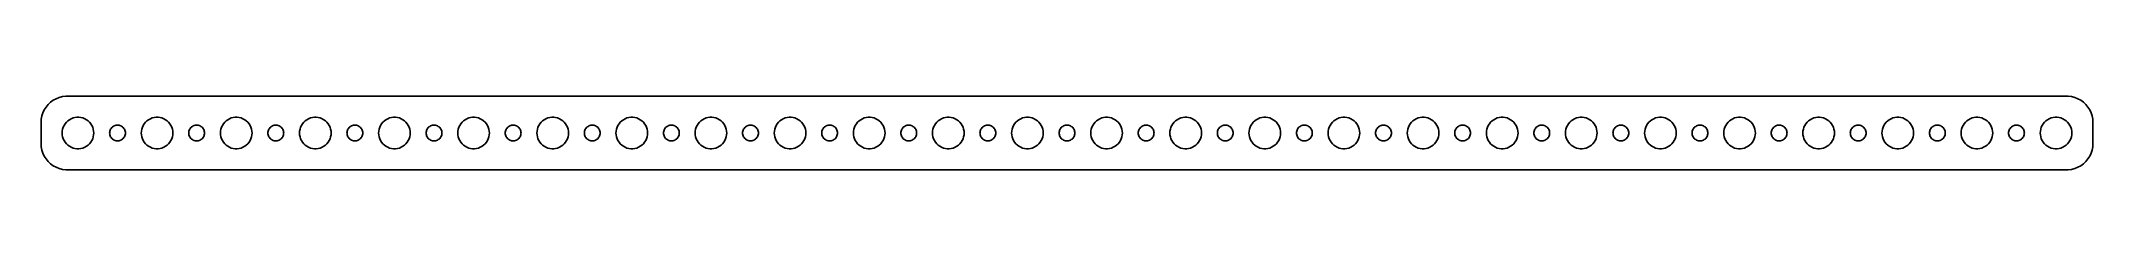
# Model space of a CAD drawing. Header units: metres. Extents: x -194 to 194, y 17 to 31.
import ezdxf

# ---------------------------------------------------------------- set-up
doc = ezdxf.new("R2010")
doc.units = ezdxf.units.M

msp = doc.modelspace()

# ---------------------------------------------------------------- linework, layer by layer
for p, q in [((-194.343, 27.2434), (-194.461, 26.6267)), ((-194.149, 27.8406), (-194.343, 27.2434)), ((-193.882, 28.4088), (-194.149, 27.8406)), ((-193.545, 28.9389), (-193.882, 28.4088)), ((-193.145, 29.4227), (-193.545, 28.9389)), ((-192.687, 29.8526), (-193.145, 29.4227)), ((-192.179, 30.2216), (-192.687, 29.8526)), ((-191.629, 30.5241), (-192.179, 30.2216)), ((-191.045, 30.7553), (-191.629, 30.5241)), ((-190.437, 30.9114), (-191.045, 30.7553)), ((-189.814, 30.9901), (-190.437, 30.9114)), ((189.814, 30.9901), (-189.814, 30.9901)), ((190.437, 30.9114), (189.814, 30.9901)), ((191.045, 30.7553), (190.437, 30.9114)), ((191.629, 30.5241), (191.045, 30.7553)), ((192.179, 30.2216), (191.629, 30.5241)), ((192.687, 29.8526), (192.179, 30.2216)), ((193.145, 29.4227), (192.687, 29.8526)), ((193.545, 28.9389), (193.145, 29.4227)), ((193.882, 28.4088), (193.545, 28.9389)), ((194.149, 27.8406), (193.882, 28.4088)), ((194.343, 27.2434), (194.149, 27.8406)), ((194.461, 26.6267), (194.343, 27.2434)), ((-194.461, 26.6267), (-194.5, 26)), ((-194.5, 26), (-194.5, 22)), ((-190.5, 24), (-190.476, 24.376)), ((-190.476, 23.624), (-190.5, 24)), ((-190.476, 24.376), (-190.406, 24.7461)), ((-190.406, 23.2539), (-190.476, 23.624)), ((-190.406, 24.7461), (-190.289, 25.1044)), ((-190.289, 25.1044), (-190.129, 25.4453)), ((-190.129, 25.4453), (-189.927, 25.7634)), ((-189.927, 25.7634), (-189.687, 26.0536)), ((-189.687, 26.0536), (-189.412, 26.3115)), ((-189.412, 26.3115), (-189.107, 26.533)), ((-189.107, 26.533), (-188.777, 26.7145)), ((-188.777, 26.7145), (-188.427, 26.8532)), ((-188.427, 26.8532), (-188.062, 26.9469)), ((-188.062, 26.9469), (-187.688, 26.9941)), ((-187.688, 26.9941), (-187.312, 26.9941)), ((-187.312, 26.9941), (-186.938, 26.9469)), ((-186.938, 26.9469), (-186.573, 26.8532)), ((-186.573, 26.8532), (-186.223, 26.7145)), ((-186.223, 26.7145), (-185.893, 26.533)), ((-185.893, 26.533), (-185.588, 26.3115)), ((-185.588, 26.3115), (-185.313, 26.0536)), ((-185.313, 26.0536), (-185.073, 25.7634)), ((-185.073, 25.7634), (-184.871, 25.4453)), ((-184.871, 25.4453), (-184.711, 25.1044)), ((-184.711, 25.1044), (-184.594, 24.7461)), ((-184.594, 24.7461), (-184.524, 24.376)), ((-184.524, 23.624), (-184.594, 23.2539)), ((-184.524, 24.376), (-184.5, 24)), ((-184.5, 24), (-184.524, 23.624)), ((-181.5, 24), (-181.488, 24.188)), ((-181.488, 23.812), (-181.5, 24)), ((-181.488, 24.188), (-181.453, 24.373)), ((-181.453, 23.627), (-181.488, 23.812)), ((-181.453, 24.373), (-181.395, 24.5522)), ((-181.395, 23.4478), (-181.453, 23.627)), ((-181.395, 24.5522), (-181.314, 24.7226)), ((-181.314, 23.2774), (-181.395, 23.4478)), ((-181.314, 24.7226), (-181.214, 24.8817)), ((-181.214, 24.8817), (-181.093, 25.0268)), ((-181.093, 25.0268), (-180.956, 25.1558)), ((-180.956, 25.1558), (-180.804, 25.2665)), ((-180.804, 25.2665), (-180.639, 25.3572)), ((-180.639, 25.3572), (-180.464, 25.4266)), ((-180.464, 25.4266), (-180.281, 25.4734)), ((-180.281, 25.4734), (-180.094, 25.497)), ((-180.094, 25.497), (-179.906, 25.497)), ((-179.906, 25.497), (-179.719, 25.4734)), ((-179.719, 25.4734), (-179.536, 25.4266)), ((-179.536, 25.4266), (-179.361, 25.3572)), ((-179.361, 25.3572), (-179.196, 25.2665)), ((-179.196, 25.2665), (-179.044, 25.1558)), ((-179.044, 25.1558), (-178.907, 25.0268)), ((-178.907, 25.0268), (-178.786, 24.8817)), ((-178.786, 24.8817), (-178.686, 24.7226)), ((-178.686, 24.7226), (-178.605, 24.5522)), ((-178.605, 23.4478), (-178.686, 23.2774)), ((-178.605, 24.5522), (-178.547, 24.373)), ((-178.547, 23.627), (-178.605, 23.4478)), ((-178.547, 24.373), (-178.512, 24.188)), ((-178.512, 23.812), (-178.547, 23.627)), ((-178.512, 24.188), (-178.5, 24)), ((-178.5, 24), (-178.512, 23.812)), ((-175.5, 24), (-175.476, 24.376)), ((-175.476, 23.624), (-175.5, 24)), ((-175.476, 24.376), (-175.406, 24.7461)), ((-175.406, 23.2539), (-175.476, 23.624)), ((-175.406, 24.7461), (-175.289, 25.1044)), ((-175.289, 25.1044), (-175.129, 25.4453)), ((-175.129, 25.4453), (-174.927, 25.7634)), ((-174.927, 25.7634), (-174.687, 26.0536)), ((-174.687, 26.0536), (-174.412, 26.3115)), ((-174.412, 26.3115), (-174.107, 26.533)), ((-174.107, 26.533), (-173.777, 26.7145)), ((-173.777, 26.7145), (-173.427, 26.8532)), ((-173.427, 26.8532), (-173.062, 26.9469)), ((-173.062, 26.9469), (-172.688, 26.9941)), ((-172.688, 26.9941), (-172.312, 26.9941)), ((-172.312, 26.9941), (-171.938, 26.9469)), ((-171.938, 26.9469), (-171.573, 26.8532)), ((-171.573, 26.8532), (-171.223, 26.7145)), ((-171.223, 26.7145), (-170.893, 26.533)), ((-170.893, 26.533), (-170.588, 26.3115)), ((-170.588, 26.3115), (-170.313, 26.0536)), ((-170.313, 26.0536), (-170.073, 25.7634)), ((-170.073, 25.7634), (-169.871, 25.4453)), ((-169.871, 25.4453), (-169.711, 25.1044)), ((-169.711, 25.1044), (-169.594, 24.7461)), ((-169.594, 24.7461), (-169.524, 24.376)), ((-169.524, 23.624), (-169.594, 23.2539)), ((-169.524, 24.376), (-169.5, 24)), ((-169.5, 24), (-169.524, 23.624)), ((-166.5, 24), (-166.488, 24.188)), ((-166.488, 23.812), (-166.5, 24)), ((-166.488, 24.188), (-166.453, 24.373)), ((-166.453, 23.627), (-166.488, 23.812)), ((-166.453, 24.373), (-166.395, 24.5522)), ((-166.395, 23.4478), (-166.453, 23.627)), ((-166.395, 24.5522), (-166.314, 24.7226)), ((-166.314, 23.2774), (-166.395, 23.4478)), ((-166.314, 24.7226), (-166.214, 24.8817)), ((-166.214, 24.8817), (-166.093, 25.0268)), ((-166.093, 25.0268), (-165.956, 25.1558)), ((-165.956, 25.1558), (-165.804, 25.2665)), ((-165.804, 25.2665), (-165.639, 25.3572)), ((-165.639, 25.3572), (-165.464, 25.4266)), ((-165.464, 25.4266), (-165.281, 25.4734)), ((-165.281, 25.4734), (-165.094, 25.497)), ((-165.094, 25.497), (-164.906, 25.497)), ((-164.906, 25.497), (-164.719, 25.4734)), ((-164.719, 25.4734), (-164.536, 25.4266)), ((-164.536, 25.4266), (-164.361, 25.3572)), ((-164.361, 25.3572), (-164.196, 25.2665)), ((-164.196, 25.2665), (-164.044, 25.1558)), ((-164.044, 25.1558), (-163.907, 25.0268)), ((-163.907, 25.0268), (-163.786, 24.8817)), ((-163.786, 24.8817), (-163.686, 24.7226)), ((-163.686, 24.7226), (-163.605, 24.5522)), ((-163.605, 23.4478), (-163.686, 23.2774)), ((-163.605, 24.5522), (-163.547, 24.373)), ((-163.547, 23.627), (-163.605, 23.4478)), ((-163.547, 24.373), (-163.512, 24.188)), ((-163.512, 23.812), (-163.547, 23.627)), ((-163.512, 24.188), (-163.5, 24)), ((-163.5, 24), (-163.512, 23.812)), ((-160.5, 24), (-160.476, 24.376)), ((-160.476, 23.624), (-160.5, 24)), ((-160.476, 24.376), (-160.406, 24.7461)), ((-160.406, 23.2539), (-160.476, 23.624)), ((-160.406, 24.7461), (-160.289, 25.1044)), ((-160.289, 25.1044), (-160.129, 25.4453)), ((-160.129, 25.4453), (-159.927, 25.7634)), ((-159.927, 25.7634), (-159.687, 26.0536)), ((-159.687, 26.0536), (-159.412, 26.3115)), ((-159.412, 26.3115), (-159.107, 26.533)), ((-159.107, 26.533), (-158.777, 26.7145)), ((-158.777, 26.7145), (-158.427, 26.8532)), ((-158.427, 26.8532), (-158.062, 26.9469)), ((-158.062, 26.9469), (-157.688, 26.9941)), ((-157.688, 26.9941), (-157.312, 26.9941)), ((-157.312, 26.9941), (-156.938, 26.9469)), ((-156.938, 26.9469), (-156.573, 26.8532)), ((-156.573, 26.8532), (-156.223, 26.7145)), ((-156.223, 26.7145), (-155.893, 26.533)), ((-155.893, 26.533), (-155.588, 26.3115)), ((-155.588, 26.3115), (-155.313, 26.0536)), ((-155.313, 26.0536), (-155.073, 25.7634)), ((-155.073, 25.7634), (-154.871, 25.4453)), ((-154.871, 25.4453), (-154.711, 25.1044)), ((-154.711, 25.1044), (-154.594, 24.7461)), ((-154.594, 24.7461), (-154.524, 24.376)), ((-154.524, 23.624), (-154.594, 23.2539)), ((-154.524, 24.376), (-154.5, 24)), ((-154.5, 24), (-154.524, 23.624)), ((-151.5, 24), (-151.488, 24.188)), ((-151.488, 23.812), (-151.5, 24)), ((-151.488, 24.188), (-151.453, 24.373)), ((-151.453, 23.627), (-151.488, 23.812)), ((-151.453, 24.373), (-151.395, 24.5522)), ((-151.395, 23.4478), (-151.453, 23.627)), ((-151.395, 24.5522), (-151.314, 24.7226)), ((-151.314, 23.2774), (-151.395, 23.4478)), ((-151.314, 24.7226), (-151.214, 24.8817)), ((-151.214, 24.8817), (-151.093, 25.0268)), ((-151.093, 25.0268), (-150.956, 25.1558)), ((-150.956, 25.1558), (-150.804, 25.2665)), ((-150.804, 25.2665), (-150.639, 25.3572)), ((-150.639, 25.3572), (-150.464, 25.4266)), ((-150.464, 25.4266), (-150.281, 25.4734)), ((-150.281, 25.4734), (-150.094, 25.497)), ((-150.094, 25.497), (-149.906, 25.497)), ((-149.906, 25.497), (-149.719, 25.4734)), ((-149.719, 25.4734), (-149.536, 25.4266)), ((-149.536, 25.4266), (-149.361, 25.3572)), ((-149.361, 25.3572), (-149.196, 25.2665)), ((-149.196, 25.2665), (-149.044, 25.1558)), ((-149.044, 25.1558), (-148.907, 25.0268)), ((-148.907, 25.0268), (-148.786, 24.8817)), ((-148.786, 24.8817), (-148.686, 24.7226)), ((-148.686, 24.7226), (-148.605, 24.5522)), ((-148.605, 23.4478), (-148.686, 23.2774)), ((-148.605, 24.5522), (-148.547, 24.373)), ((-148.547, 23.627), (-148.605, 23.4478)), ((-148.547, 24.373), (-148.512, 24.188)), ((-148.512, 23.812), (-148.547, 23.627)), ((-148.512, 24.188), (-148.5, 24)), ((-148.5, 24), (-148.512, 23.812)), ((-145.5, 24), (-145.476, 24.376)), ((-145.476, 23.624), (-145.5, 24)), ((-145.476, 24.376), (-145.406, 24.7461)), ((-145.406, 23.2539), (-145.476, 23.624)), ((-145.406, 24.7461), (-145.289, 25.1044)), ((-145.289, 25.1044), (-145.129, 25.4453)), ((-145.129, 25.4453), (-144.927, 25.7634)), ((-144.927, 25.7634), (-144.687, 26.0536)), ((-144.687, 26.0536), (-144.412, 26.3115)), ((-144.412, 26.3115), (-144.107, 26.533)), ((-144.107, 26.533), (-143.777, 26.7145)), ((-143.777, 26.7145), (-143.427, 26.8532)), ((-143.427, 26.8532), (-143.062, 26.9469)), ((-143.062, 26.9469), (-142.688, 26.9941)), ((-142.688, 26.9941), (-142.312, 26.9941)), ((-142.312, 26.9941), (-141.938, 26.9469)), ((-141.938, 26.9469), (-141.573, 26.8532)), ((-141.573, 26.8532), (-141.223, 26.7145)), ((-141.223, 26.7145), (-140.893, 26.533)), ((-140.893, 26.533), (-140.588, 26.3115)), ((-140.588, 26.3115), (-140.313, 26.0536)), ((-140.313, 26.0536), (-140.073, 25.7634)), ((-140.073, 25.7634), (-139.871, 25.4453)), ((-139.871, 25.4453), (-139.711, 25.1044)), ((-139.711, 25.1044), (-139.594, 24.7461)), ((-139.594, 24.7461), (-139.524, 24.376)), ((-139.524, 23.624), (-139.594, 23.2539)), ((-139.524, 24.376), (-139.5, 24)), ((-139.5, 24), (-139.524, 23.624)), ((-136.5, 24), (-136.488, 24.188)), ((-136.488, 23.812), (-136.5, 24)), ((-136.488, 24.188), (-136.453, 24.373)), ((-136.453, 23.627), (-136.488, 23.812)), ((-136.453, 24.373), (-136.395, 24.5522)), ((-136.395, 23.4478), (-136.453, 23.627)), ((-136.395, 24.5522), (-136.314, 24.7226)), ((-136.314, 23.2774), (-136.395, 23.4478)), ((-136.314, 24.7226), (-136.214, 24.8817)), ((-136.214, 24.8817), (-136.093, 25.0268)), ((-136.093, 25.0268), (-135.956, 25.1558)), ((-135.956, 25.1558), (-135.804, 25.2665)), ((-135.804, 25.2665), (-135.639, 25.3572)), ((-135.639, 25.3572), (-135.464, 25.4266)), ((-135.464, 25.4266), (-135.281, 25.4734)), ((-135.281, 25.4734), (-135.094, 25.497)), ((-135.094, 25.497), (-134.906, 25.497)), ((-134.906, 25.497), (-134.719, 25.4734)), ((-134.719, 25.4734), (-134.536, 25.4266)), ((-134.536, 25.4266), (-134.361, 25.3572)), ((-134.361, 25.3572), (-134.196, 25.2665)), ((-134.196, 25.2665), (-134.044, 25.1558)), ((-134.044, 25.1558), (-133.907, 25.0268)), ((-133.907, 25.0268), (-133.786, 24.8817)), ((-133.786, 24.8817), (-133.686, 24.7226)), ((-133.686, 24.7226), (-133.605, 24.5522)), ((-133.605, 23.4478), (-133.686, 23.2774)), ((-133.605, 24.5522), (-133.547, 24.373)), ((-133.547, 23.627), (-133.605, 23.4478)), ((-133.547, 24.373), (-133.512, 24.188)), ((-133.512, 23.812), (-133.547, 23.627)), ((-133.512, 24.188), (-133.5, 24)), ((-133.5, 24), (-133.512, 23.812)), ((-130.5, 24), (-130.476, 24.376)), ((-130.476, 23.624), (-130.5, 24)), ((-130.476, 24.376), (-130.406, 24.7461)), ((-130.406, 23.2539), (-130.476, 23.624)), ((-130.406, 24.7461), (-130.289, 25.1044)), ((-130.289, 25.1044), (-130.129, 25.4453)), ((-130.129, 25.4453), (-129.927, 25.7634)), ((-129.927, 25.7634), (-129.687, 26.0536)), ((-129.687, 26.0536), (-129.412, 26.3115)), ((-129.412, 26.3115), (-129.107, 26.533)), ((-129.107, 26.533), (-128.777, 26.7145)), ((-128.777, 26.7145), (-128.427, 26.8532)), ((-128.427, 26.8532), (-128.062, 26.9469)), ((-128.062, 26.9469), (-127.688, 26.9941)), ((-127.688, 26.9941), (-127.312, 26.9941)), ((-127.312, 26.9941), (-126.938, 26.9469)), ((-126.938, 26.9469), (-126.573, 26.8532)), ((-126.573, 26.8532), (-126.223, 26.7145)), ((-126.223, 26.7145), (-125.893, 26.533)), ((-125.893, 26.533), (-125.588, 26.3115)), ((-125.588, 26.3115), (-125.313, 26.0536)), ((-125.313, 26.0536), (-125.073, 25.7634)), ((-125.073, 25.7634), (-124.871, 25.4453)), ((-124.871, 25.4453), (-124.711, 25.1044)), ((-124.711, 25.1044), (-124.594, 24.7461)), ((-124.594, 24.7461), (-124.524, 24.376)), ((-124.524, 23.624), (-124.594, 23.2539)), ((-124.524, 24.376), (-124.5, 24)), ((-124.5, 24), (-124.524, 23.624)), ((-121.5, 24), (-121.488, 24.188)), ((-121.488, 23.812), (-121.5, 24)), ((-121.488, 24.188), (-121.453, 24.373)), ((-121.453, 23.627), (-121.488, 23.812)), ((-121.453, 24.373), (-121.395, 24.5522)), ((-121.395, 23.4478), (-121.453, 23.627)), ((-121.395, 24.5522), (-121.314, 24.7226)), ((-121.314, 23.2774), (-121.395, 23.4478)), ((-121.314, 24.7226), (-121.214, 24.8817)), ((-121.214, 24.8817), (-121.093, 25.0268)), ((-121.093, 25.0268), (-120.956, 25.1558)), ((-120.956, 25.1558), (-120.804, 25.2665)), ((-120.804, 25.2665), (-120.639, 25.3572)), ((-120.639, 25.3572), (-120.464, 25.4266)), ((-120.464, 25.4266), (-120.281, 25.4734)), ((-120.281, 25.4734), (-120.094, 25.497)), ((-120.094, 25.497), (-119.906, 25.497)), ((-119.906, 25.497), (-119.719, 25.4734)), ((-119.719, 25.4734), (-119.536, 25.4266)), ((-119.536, 25.4266), (-119.361, 25.3572)), ((-119.361, 25.3572), (-119.196, 25.2665)), ((-119.196, 25.2665), (-119.044, 25.1558)), ((-119.044, 25.1558), (-118.907, 25.0268)), ((-118.907, 25.0268), (-118.786, 24.8817)), ((-118.786, 24.8817), (-118.686, 24.7226)), ((-118.686, 24.7226), (-118.605, 24.5522)), ((-118.605, 23.4478), (-118.686, 23.2774)), ((-118.605, 24.5522), (-118.547, 24.373)), ((-118.547, 23.627), (-118.605, 23.4478)), ((-118.547, 24.373), (-118.512, 24.188)), ((-118.512, 23.812), (-118.547, 23.627)), ((-118.512, 24.188), (-118.5, 24)), ((-118.5, 24), (-118.512, 23.812)), ((-115.5, 24), (-115.476, 24.376)), ((-115.476, 23.624), (-115.5, 24)), ((-115.476, 24.376), (-115.406, 24.7461)), ((-115.406, 23.2539), (-115.476, 23.624)), ((-115.406, 24.7461), (-115.289, 25.1044)), ((-115.289, 25.1044), (-115.129, 25.4453)), ((-115.129, 25.4453), (-114.927, 25.7634)), ((-114.927, 25.7634), (-114.687, 26.0536)), ((-114.687, 26.0536), (-114.412, 26.3115)), ((-114.412, 26.3115), (-114.107, 26.533)), ((-114.107, 26.533), (-113.777, 26.7145)), ((-113.777, 26.7145), (-113.427, 26.8532)), ((-113.427, 26.8532), (-113.062, 26.9469)), ((-113.062, 26.9469), (-112.688, 26.9941)), ((-112.688, 26.9941), (-112.312, 26.9941)), ((-112.312, 26.9941), (-111.938, 26.9469)), ((-111.938, 26.9469), (-111.573, 26.8532)), ((-111.573, 26.8532), (-111.223, 26.7145)), ((-111.223, 26.7145), (-110.893, 26.533)), ((-110.893, 26.533), (-110.588, 26.3115)), ((-110.588, 26.3115), (-110.313, 26.0536)), ((-110.313, 26.0536), (-110.073, 25.7634)), ((-110.073, 25.7634), (-109.871, 25.4453)), ((-109.871, 25.4453), (-109.711, 25.1044)), ((-109.711, 25.1044), (-109.594, 24.7461)), ((-109.594, 24.7461), (-109.524, 24.376)), ((-109.524, 23.624), (-109.594, 23.2539)), ((-109.524, 24.376), (-109.5, 24)), ((-109.5, 24), (-109.524, 23.624)), ((-106.5, 24), (-106.488, 24.188)), ((-106.488, 23.812), (-106.5, 24)), ((-106.488, 24.188), (-106.453, 24.373)), ((-106.453, 23.627), (-106.488, 23.812)), ((-106.453, 24.373), (-106.395, 24.5522)), ((-106.395, 23.4478), (-106.453, 23.627)), ((-106.395, 24.5522), (-106.314, 24.7226)), ((-106.314, 23.2774), (-106.395, 23.4478)), ((-106.314, 24.7226), (-106.214, 24.8817)), ((-106.214, 24.8817), (-106.093, 25.0268)), ((-106.093, 25.0268), (-105.956, 25.1558)), ((-105.956, 25.1558), (-105.804, 25.2665)), ((-105.804, 25.2665), (-105.639, 25.3572)), ((-105.639, 25.3572), (-105.464, 25.4266)), ((-105.464, 25.4266), (-105.281, 25.4734)), ((-105.281, 25.4734), (-105.094, 25.497)), ((-105.094, 25.497), (-104.906, 25.497)), ((-104.906, 25.497), (-104.719, 25.4734)), ((-104.719, 25.4734), (-104.536, 25.4266)), ((-104.536, 25.4266), (-104.361, 25.3572)), ((-104.361, 25.3572), (-104.196, 25.2665)), ((-104.196, 25.2665), (-104.044, 25.1558)), ((-104.044, 25.1558), (-103.907, 25.0268)), ((-103.907, 25.0268), (-103.786, 24.8817)), ((-103.786, 24.8817), (-103.686, 24.7226)), ((-103.686, 24.7226), (-103.605, 24.5522)), ((-103.605, 23.4478), (-103.686, 23.2774)), ((-103.605, 24.5522), (-103.547, 24.373)), ((-103.547, 23.627), (-103.605, 23.4478)), ((-103.547, 24.373), (-103.512, 24.188)), ((-103.512, 23.812), (-103.547, 23.627)), ((-103.512, 24.188), (-103.5, 24)), ((-103.5, 24), (-103.512, 23.812)), ((-100.5, 24), (-100.476, 24.376)), ((-100.476, 23.624), (-100.5, 24)), ((-100.476, 24.376), (-100.406, 24.7461)), ((-100.406, 23.2539), (-100.476, 23.624)), ((-100.406, 24.7461), (-100.289, 25.1044)), ((-100.289, 25.1044), (-100.129, 25.4453)), ((-100.129, 25.4453), (-99.927, 25.7634)), ((-99.927, 25.7634), (-99.6869, 26.0536)), ((-99.6869, 26.0536), (-99.4123, 26.3115)), ((-99.4123, 26.3115), (-99.1075, 26.533)), ((-99.1075, 26.533), (-98.7773, 26.7145)), ((-98.7773, 26.7145), (-98.427, 26.8532)), ((-98.427, 26.8532), (-98.0621, 26.9469)), ((-98.0621, 26.9469), (-97.6884, 26.9941)), ((-97.6884, 26.9941), (-97.3116, 26.9941)), ((-97.3116, 26.9941), (-96.9379, 26.9469)), ((-96.9379, 26.9469), (-96.573, 26.8532)), ((-96.573, 26.8532), (-96.2227, 26.7145)), ((-96.2227, 26.7145), (-95.8925, 26.533)), ((-95.8925, 26.533), (-95.5877, 26.3115)), ((-95.5877, 26.3115), (-95.3131, 26.0536)), ((-95.3131, 26.0536), (-95.073, 25.7634)), ((-95.073, 25.7634), (-94.8711, 25.4453)), ((-94.8711, 25.4453), (-94.7107, 25.1044)), ((-94.7107, 25.1044), (-94.5943, 24.7461)), ((-94.5943, 24.7461), (-94.5237, 24.376)), ((-94.5237, 23.624), (-94.5943, 23.2539)), ((-94.5237, 24.376), (-94.5, 24)), ((-94.5, 24), (-94.5237, 23.624)), ((-91.5, 24), (-91.4882, 24.188)), ((-91.4882, 23.812), (-91.5, 24)), ((-91.4882, 24.188), (-91.4529, 24.373)), ((-91.4529, 23.627), (-91.4882, 23.812)), ((-91.4529, 24.373), (-91.3947, 24.5522)), ((-91.3947, 23.4478), (-91.4529, 23.627)), ((-91.3947, 24.5522), (-91.3145, 24.7226)), ((-91.3145, 23.2774), (-91.3947, 23.4478)), ((-91.3145, 24.7226), (-91.2135, 24.8817)), ((-91.2135, 24.8817), (-91.0934, 25.0268)), ((-91.0934, 25.0268), (-90.9561, 25.1558)), ((-90.9561, 25.1558), (-90.8037, 25.2665)), ((-90.8037, 25.2665), (-90.6387, 25.3572)), ((-90.6387, 25.3572), (-90.4635, 25.4266)), ((-90.4635, 25.4266), (-90.2811, 25.4734)), ((-90.2811, 25.4734), (-90.0942, 25.497)), ((-90.0942, 25.497), (-89.9058, 25.497)), ((-89.9058, 25.497), (-89.7189, 25.4734)), ((-89.7189, 25.4734), (-89.5365, 25.4266)), ((-89.5365, 25.4266), (-89.3613, 25.3572)), ((-89.3613, 25.3572), (-89.1963, 25.2665)), ((-89.1963, 25.2665), (-89.0439, 25.1558)), ((-89.0439, 25.1558), (-88.9065, 25.0268)), ((-88.9065, 25.0268), (-88.7865, 24.8817)), ((-88.7865, 24.8817), (-88.6855, 24.7226)), ((-88.6855, 24.7226), (-88.6053, 24.5522)), ((-88.6053, 23.4478), (-88.6855, 23.2774)), ((-88.6053, 24.5522), (-88.5471, 24.373)), ((-88.5471, 23.627), (-88.6053, 23.4478)), ((-88.5471, 24.373), (-88.5118, 24.188)), ((-88.5118, 23.812), (-88.5471, 23.627)), ((-88.5118, 24.188), (-88.5, 24)), ((-88.5, 24), (-88.5118, 23.812)), ((-85.5, 24), (-85.4763, 24.376)), ((-85.4763, 23.624), (-85.5, 24)), ((-85.4763, 24.376), (-85.4057, 24.7461)), ((-85.4057, 23.2539), (-85.4763, 23.624)), ((-85.4057, 24.7461), (-85.2893, 25.1044)), ((-85.2893, 25.1044), (-85.1289, 25.4453)), ((-85.1289, 25.4453), (-84.927, 25.7634)), ((-84.927, 25.7634), (-84.6869, 26.0536)), ((-84.6869, 26.0536), (-84.4123, 26.3115)), ((-84.4123, 26.3115), (-84.1075, 26.533)), ((-84.1075, 26.533), (-83.7773, 26.7145)), ((-83.7773, 26.7145), (-83.427, 26.8532)), ((-83.427, 26.8532), (-83.0621, 26.9469)), ((-83.0621, 26.9469), (-82.6884, 26.9941)), ((-82.6884, 26.9941), (-82.3116, 26.9941)), ((-82.3116, 26.9941), (-81.9379, 26.9469)), ((-81.9379, 26.9469), (-81.573, 26.8532)), ((-81.573, 26.8532), (-81.2227, 26.7145)), ((-81.2227, 26.7145), (-80.8925, 26.533)), ((-80.8925, 26.533), (-80.5877, 26.3115)), ((-80.5877, 26.3115), (-80.3131, 26.0536)), ((-80.3131, 26.0536), (-80.073, 25.7634)), ((-80.073, 25.7634), (-79.8711, 25.4453)), ((-79.8711, 25.4453), (-79.7107, 25.1044)), ((-79.7107, 25.1044), (-79.5943, 24.7461)), ((-79.5943, 24.7461), (-79.5237, 24.376)), ((-79.5237, 23.624), (-79.5943, 23.2539)), ((-79.5237, 24.376), (-79.5, 24)), ((-79.5, 24), (-79.5237, 23.624)), ((-76.5, 24), (-76.4882, 24.188)), ((-76.4882, 23.812), (-76.5, 24)), ((-76.4882, 24.188), (-76.4529, 24.373)), ((-76.4529, 23.627), (-76.4882, 23.812)), ((-76.4529, 24.373), (-76.3947, 24.5522)), ((-76.3947, 23.4478), (-76.4529, 23.627)), ((-76.3947, 24.5522), (-76.3145, 24.7226)), ((-76.3145, 23.2774), (-76.3947, 23.4478)), ((-76.3145, 24.7226), (-76.2135, 24.8817)), ((-76.2135, 24.8817), (-76.0934, 25.0268)), ((-76.0934, 25.0268), (-75.9561, 25.1558)), ((-75.9561, 25.1558), (-75.8037, 25.2665)), ((-75.8037, 25.2665), (-75.6387, 25.3572)), ((-75.6387, 25.3572), (-75.4635, 25.4266)), ((-75.4635, 25.4266), (-75.2811, 25.4734)), ((-75.2811, 25.4734), (-75.0942, 25.497)), ((-75.0942, 25.497), (-74.9058, 25.497)), ((-74.9058, 25.497), (-74.7189, 25.4734)), ((-74.7189, 25.4734), (-74.5365, 25.4266)), ((-74.5365, 25.4266), (-74.3613, 25.3572)), ((-74.3613, 25.3572), (-74.1963, 25.2665)), ((-74.1963, 25.2665), (-74.0439, 25.1558)), ((-74.0439, 25.1558), (-73.9065, 25.0268)), ((-73.9065, 25.0268), (-73.7865, 24.8817)), ((-73.7865, 24.8817), (-73.6855, 24.7226)), ((-73.6855, 24.7226), (-73.6053, 24.5522)), ((-73.6053, 23.4478), (-73.6855, 23.2774)), ((-73.6053, 24.5522), (-73.5471, 24.373)), ((-73.5471, 23.627), (-73.6053, 23.4478)), ((-73.5471, 24.373), (-73.5118, 24.188)), ((-73.5118, 23.812), (-73.5471, 23.627)), ((-73.5118, 24.188), (-73.5, 24)), ((-73.5, 24), (-73.5118, 23.812)), ((-70.5, 24), (-70.4763, 24.376)), ((-70.4763, 23.624), (-70.5, 24)), ((-70.4763, 24.376), (-70.4057, 24.7461)), ((-70.4057, 23.2539), (-70.4763, 23.624)), ((-70.4057, 24.7461), (-70.2893, 25.1044)), ((-70.2893, 25.1044), (-70.1289, 25.4453)), ((-70.1289, 25.4453), (-69.927, 25.7634)), ((-69.927, 25.7634), (-69.6869, 26.0536)), ((-69.6869, 26.0536), (-69.4123, 26.3115)), ((-69.4123, 26.3115), (-69.1075, 26.533)), ((-69.1075, 26.533), (-68.7773, 26.7145)), ((-68.7773, 26.7145), (-68.427, 26.8532)), ((-68.427, 26.8532), (-68.0621, 26.9469)), ((-68.0621, 26.9469), (-67.6884, 26.9941)), ((-67.6884, 26.9941), (-67.3116, 26.9941)), ((-67.3116, 26.9941), (-66.9379, 26.9469)), ((-66.9379, 26.9469), (-66.573, 26.8532)), ((-66.573, 26.8532), (-66.2227, 26.7145)), ((-66.2227, 26.7145), (-65.8925, 26.533)), ((-65.8925, 26.533), (-65.5877, 26.3115)), ((-65.5877, 26.3115), (-65.3131, 26.0536)), ((-65.3131, 26.0536), (-65.073, 25.7634)), ((-65.073, 25.7634), (-64.8711, 25.4453)), ((-64.8711, 25.4453), (-64.7107, 25.1044)), ((-64.7107, 25.1044), (-64.5943, 24.7461)), ((-64.5943, 24.7461), (-64.5237, 24.376)), ((-64.5237, 23.624), (-64.5943, 23.2539)), ((-64.5237, 24.376), (-64.5, 24)), ((-64.5, 24), (-64.5237, 23.624)), ((-61.5, 24), (-61.4882, 24.188)), ((-61.4882, 23.812), (-61.5, 24)), ((-61.4882, 24.188), (-61.4529, 24.373)), ((-61.4529, 23.627), (-61.4882, 23.812)), ((-61.4529, 24.373), (-61.3947, 24.5522)), ((-61.3947, 23.4478), (-61.4529, 23.627)), ((-61.3947, 24.5522), (-61.3145, 24.7226)), ((-61.3145, 23.2774), (-61.3947, 23.4478)), ((-61.3145, 24.7226), (-61.2135, 24.8817)), ((-61.2135, 24.8817), (-61.0934, 25.0268)), ((-61.0934, 25.0268), (-60.9561, 25.1558)), ((-60.9561, 25.1558), (-60.8037, 25.2665)), ((-60.8037, 25.2665), (-60.6387, 25.3572)), ((-60.6387, 25.3572), (-60.4635, 25.4266)), ((-60.4635, 25.4266), (-60.2811, 25.4734)), ((-60.2811, 25.4734), (-60.0942, 25.497)), ((-60.0942, 25.497), (-59.9058, 25.497)), ((-59.9058, 25.497), (-59.7189, 25.4734)), ((-59.7189, 25.4734), (-59.5365, 25.4266)), ((-59.5365, 25.4266), (-59.3613, 25.3572)), ((-59.3613, 25.3572), (-59.1963, 25.2665)), ((-59.1963, 25.2665), (-59.0439, 25.1558)), ((-59.0439, 25.1558), (-58.9065, 25.0268)), ((-58.9065, 25.0268), (-58.7865, 24.8817)), ((-58.7865, 24.8817), (-58.6855, 24.7226)), ((-58.6855, 24.7226), (-58.6053, 24.5522)), ((-58.6053, 23.4478), (-58.6855, 23.2774)), ((-58.6053, 24.5522), (-58.5471, 24.373)), ((-58.5471, 23.627), (-58.6053, 23.4478)), ((-58.5471, 24.373), (-58.5118, 24.188)), ((-58.5118, 23.812), (-58.5471, 23.627)), ((-58.5118, 24.188), (-58.5, 24)), ((-58.5, 24), (-58.5118, 23.812)), ((-55.5, 24), (-55.4763, 24.376)), ((-55.4763, 23.624), (-55.5, 24)), ((-55.4763, 24.376), (-55.4057, 24.7461)), ((-55.4057, 23.2539), (-55.4763, 23.624)), ((-55.4057, 24.7461), (-55.2893, 25.1044)), ((-55.2893, 25.1044), (-55.1289, 25.4453)), ((-55.1289, 25.4453), (-54.927, 25.7634)), ((-54.927, 25.7634), (-54.6869, 26.0536)), ((-54.6869, 26.0536), (-54.4123, 26.3115)), ((-54.4123, 26.3115), (-54.1075, 26.533)), ((-54.1075, 26.533), (-53.7773, 26.7145)), ((-53.7773, 26.7145), (-53.427, 26.8532)), ((-53.427, 26.8532), (-53.0621, 26.9469)), ((-53.0621, 26.9469), (-52.6884, 26.9941)), ((-52.6884, 26.9941), (-52.3116, 26.9941)), ((-52.3116, 26.9941), (-51.9379, 26.9469)), ((-51.9379, 26.9469), (-51.5729, 26.8532)), ((-51.5729, 26.8532), (-51.2227, 26.7145)), ((-51.2227, 26.7145), (-50.8925, 26.533)), ((-50.8925, 26.533), (-50.5877, 26.3115)), ((-50.5877, 26.3115), (-50.3131, 26.0536)), ((-50.3131, 26.0536), (-50.0729, 25.7634)), ((-50.0729, 25.7634), (-49.8711, 25.4453)), ((-49.8711, 25.4453), (-49.7107, 25.1044)), ((-49.7107, 25.1044), (-49.5942, 24.7461)), ((-49.5942, 24.7461), (-49.5237, 24.376)), ((-49.5237, 23.624), (-49.5942, 23.2539)), ((-49.5237, 24.376), (-49.5, 24)), ((-49.5, 24), (-49.5237, 23.624)), ((-46.5, 24), (-46.4882, 24.188)), ((-46.4882, 23.812), (-46.5, 24)), ((-46.4882, 24.188), (-46.4529, 24.373)), ((-46.4529, 23.627), (-46.4882, 23.812)), ((-46.4529, 24.373), (-46.3947, 24.5522)), ((-46.3947, 23.4478), (-46.4529, 23.627)), ((-46.3947, 24.5522), (-46.3145, 24.7226)), ((-46.3145, 23.2774), (-46.3947, 23.4478)), ((-46.3145, 24.7226), (-46.2135, 24.8817)), ((-46.2135, 24.8817), (-46.0934, 25.0268)), ((-46.0934, 25.0268), (-45.9561, 25.1558)), ((-45.9561, 25.1558), (-45.8037, 25.2665)), ((-45.8037, 25.2665), (-45.6387, 25.3572)), ((-45.6387, 25.3572), (-45.4635, 25.4266)), ((-45.4635, 25.4266), (-45.2811, 25.4734)), ((-45.2811, 25.4734), (-45.0942, 25.497)), ((-45.0942, 25.497), (-44.9058, 25.497)), ((-44.9058, 25.497), (-44.7189, 25.4734)), ((-44.7189, 25.4734), (-44.5365, 25.4266)), ((-44.5365, 25.4266), (-44.3613, 25.3572)), ((-44.3613, 25.3572), (-44.1963, 25.2665)), ((-44.1963, 25.2665), (-44.0439, 25.1558)), ((-44.0439, 25.1558), (-43.9065, 25.0268)), ((-43.9065, 25.0268), (-43.7865, 24.8817)), ((-43.7865, 24.8817), (-43.6855, 24.7226)), ((-43.6855, 24.7226), (-43.6053, 24.5522)), ((-43.6053, 23.4478), (-43.6855, 23.2774)), ((-43.6053, 24.5522), (-43.5471, 24.373)), ((-43.5471, 23.627), (-43.6053, 23.4478)), ((-43.5471, 24.373), (-43.5118, 24.188)), ((-43.5118, 23.812), (-43.5471, 23.627)), ((-43.5118, 24.188), (-43.5, 24)), ((-43.5, 24), (-43.5118, 23.812)), ((-40.5, 24), (-40.4763, 24.376)), ((-40.4763, 23.624), (-40.5, 24)), ((-40.4763, 24.376), (-40.4057, 24.7461)), ((-40.4057, 23.2539), (-40.4763, 23.624)), ((-40.4057, 24.7461), (-40.2893, 25.1044)), ((-40.2893, 25.1044), (-40.1289, 25.4453)), ((-40.1289, 25.4453), (-39.927, 25.7634)), ((-39.927, 25.7634), (-39.6869, 26.0536)), ((-39.6869, 26.0536), (-39.4123, 26.3115)), ((-39.4123, 26.3115), (-39.1075, 26.533)), ((-39.1075, 26.533), (-38.7773, 26.7145)), ((-38.7773, 26.7145), (-38.427, 26.8532)), ((-38.427, 26.8532), (-38.0621, 26.9469)), ((-38.0621, 26.9469), (-37.6884, 26.9941)), ((-37.6884, 26.9941), (-37.3116, 26.9941)), ((-37.3116, 26.9941), (-36.9379, 26.9469)), ((-36.9379, 26.9469), (-36.5729, 26.8532)), ((-36.5729, 26.8532), (-36.2227, 26.7145)), ((-36.2227, 26.7145), (-35.8925, 26.533)), ((-35.8925, 26.533), (-35.5877, 26.3115)), ((-35.5877, 26.3115), (-35.3131, 26.0536)), ((-35.3131, 26.0536), (-35.0729, 25.7634)), ((-35.0729, 25.7634), (-34.8711, 25.4453)), ((-34.8711, 25.4453), (-34.7107, 25.1044)), ((-34.7107, 25.1044), (-34.5942, 24.7461)), ((-34.5942, 24.7461), (-34.5237, 24.376)), ((-34.5237, 23.624), (-34.5942, 23.2539)), ((-34.5237, 24.376), (-34.5, 24)), ((-34.5, 24), (-34.5237, 23.624)), ((-31.5, 24), (-31.4882, 24.188)), ((-31.4882, 23.812), (-31.5, 24)), ((-31.4882, 24.188), (-31.4529, 24.373)), ((-31.4529, 23.627), (-31.4882, 23.812)), ((-31.4529, 24.373), (-31.3947, 24.5522)), ((-31.3947, 23.4478), (-31.4529, 23.627)), ((-31.3947, 24.5522), (-31.3145, 24.7226)), ((-31.3145, 23.2774), (-31.3947, 23.4478)), ((-31.3145, 24.7226), (-31.2135, 24.8817)), ((-31.2135, 24.8817), (-31.0934, 25.0268)), ((-31.0934, 25.0268), (-30.9561, 25.1558)), ((-30.9561, 25.1558), (-30.8037, 25.2665)), ((-30.8037, 25.2665), (-30.6387, 25.3572)), ((-30.6387, 25.3572), (-30.4635, 25.4266)), ((-30.4635, 25.4266), (-30.2811, 25.4734)), ((-30.2811, 25.4734), (-30.0942, 25.497)), ((-30.0942, 25.497), (-29.9058, 25.497)), ((-29.9058, 25.497), (-29.7189, 25.4734)), ((-29.7189, 25.4734), (-29.5365, 25.4266)), ((-29.5365, 25.4266), (-29.3613, 25.3572)), ((-29.3613, 25.3572), (-29.1963, 25.2665)), ((-29.1963, 25.2665), (-29.0439, 25.1558)), ((-29.0439, 25.1558), (-28.9065, 25.0268)), ((-28.9065, 25.0268), (-28.7865, 24.8817)), ((-28.7865, 24.8817), (-28.6855, 24.7226)), ((-28.6855, 24.7226), (-28.6053, 24.5522)), ((-28.6053, 23.4478), (-28.6855, 23.2774)), ((-28.6053, 24.5522), (-28.5471, 24.373)), ((-28.5471, 23.627), (-28.6053, 23.4478)), ((-28.5471, 24.373), (-28.5118, 24.188)), ((-28.5118, 23.812), (-28.5471, 23.627)), ((-28.5118, 24.188), (-28.5, 24)), ((-28.5, 24), (-28.5118, 23.812)), ((-25.5, 24), (-25.4763, 24.376)), ((-25.4763, 23.624), (-25.5, 24)), ((-25.4763, 24.376), (-25.4057, 24.7461)), ((-25.4057, 23.2539), (-25.4763, 23.624)), ((-25.4057, 24.7461), (-25.2893, 25.1044)), ((-25.2893, 25.1044), (-25.1289, 25.4453)), ((-25.1289, 25.4453), (-24.927, 25.7634)), ((-24.927, 25.7634), (-24.6869, 26.0536)), ((-24.6869, 26.0536), (-24.4123, 26.3115)), ((-24.4123, 26.3115), (-24.1075, 26.533)), ((-24.1075, 26.533), (-23.7773, 26.7145)), ((-23.7773, 26.7145), (-23.427, 26.8532)), ((-23.427, 26.8532), (-23.0621, 26.9469)), ((-23.0621, 26.9469), (-22.6884, 26.9941)), ((-22.6884, 26.9941), (-22.3116, 26.9941)), ((-22.3116, 26.9941), (-21.9379, 26.9469)), ((-21.9379, 26.9469), (-21.5729, 26.8532)), ((-21.5729, 26.8532), (-21.2227, 26.7145)), ((-21.2227, 26.7145), (-20.8925, 26.533)), ((-20.8925, 26.533), (-20.5877, 26.3115)), ((-20.5877, 26.3115), (-20.3131, 26.0536)), ((-20.3131, 26.0536), (-20.0729, 25.7634)), ((-20.0729, 25.7634), (-19.8711, 25.4453)), ((-19.8711, 25.4453), (-19.7107, 25.1044)), ((-19.7107, 25.1044), (-19.5942, 24.7461)), ((-19.5942, 24.7461), (-19.5237, 24.376)), ((-19.5237, 23.624), (-19.5942, 23.2539)), ((-19.5237, 24.376), (-19.5, 24)), ((-19.5, 24), (-19.5237, 23.624)), ((-16.5, 24), (-16.4882, 24.188)), ((-16.4882, 23.812), (-16.5, 24)), ((-16.4882, 24.188), (-16.4529, 24.373)), ((-16.4529, 23.627), (-16.4882, 23.812)), ((-16.4529, 24.373), (-16.3947, 24.5522)), ((-16.3947, 23.4478), (-16.4529, 23.627)), ((-16.3947, 24.5522), (-16.3145, 24.7226)), ((-16.3145, 23.2774), (-16.3947, 23.4478)), ((-16.3145, 24.7226), (-16.2135, 24.8817)), ((-16.2135, 24.8817), (-16.0934, 25.0268)), ((-16.0934, 25.0268), (-15.9561, 25.1558)), ((-15.9561, 25.1558), (-15.8037, 25.2665)), ((-15.8037, 25.2665), (-15.6387, 25.3572)), ((-15.6387, 25.3572), (-15.4635, 25.4266)), ((-15.4635, 25.4266), (-15.2811, 25.4734)), ((-15.2811, 25.4734), (-15.0942, 25.497)), ((-15.0942, 25.497), (-14.9058, 25.497)), ((-14.9058, 25.497), (-14.7189, 25.4734)), ((-14.7189, 25.4734), (-14.5365, 25.4266)), ((-14.5365, 25.4266), (-14.3613, 25.3572)), ((-14.3613, 25.3572), (-14.1963, 25.2665)), ((-14.1963, 25.2665), (-14.0439, 25.1558)), ((-14.0439, 25.1558), (-13.9065, 25.0268)), ((-13.9065, 25.0268), (-13.7865, 24.8817)), ((-13.7865, 24.8817), (-13.6855, 24.7226)), ((-13.6855, 24.7226), (-13.6053, 24.5522)), ((-13.6053, 23.4478), (-13.6855, 23.2774)), ((-13.6053, 24.5522), (-13.5471, 24.373)), ((-13.5471, 23.627), (-13.6053, 23.4478)), ((-13.5471, 24.373), (-13.5118, 24.188)), ((-13.5118, 23.812), (-13.5471, 23.627)), ((-13.5118, 24.188), (-13.5, 24)), ((-13.5, 24), (-13.5118, 23.812)), ((-10.5, 24), (-10.4763, 24.376)), ((-10.4763, 23.624), (-10.5, 24)), ((-10.4763, 24.376), (-10.4057, 24.7461)), ((-10.4057, 23.2539), (-10.4763, 23.624)), ((-10.4057, 24.7461), (-10.2893, 25.1044)), ((-10.2893, 25.1044), (-10.1289, 25.4453)), ((-10.1289, 25.4453), (-9.92705, 25.7634)), ((-9.92705, 25.7634), (-9.6869, 26.0536)), ((-9.6869, 26.0536), (-9.41226, 26.3115)), ((-9.41226, 26.3115), (-9.10747, 26.533)), ((-9.10747, 26.533), (-8.77733, 26.7145)), ((-8.77733, 26.7145), (-8.42705, 26.8532)), ((-8.42705, 26.8532), (-8.06213, 26.9469)), ((-8.06213, 26.9469), (-7.68837, 26.9941)), ((-7.68837, 26.9941), (-7.31161, 26.9941)), ((-7.31161, 26.9941), (-6.93785, 26.9469)), ((-6.93785, 26.9469), (-6.57294, 26.8532)), ((-6.57294, 26.8532), (-6.22266, 26.7145)), ((-6.22266, 26.7145), (-5.89252, 26.533)), ((-5.89252, 26.533), (-5.58772, 26.3115)), ((-5.58772, 26.3115), (-5.31308, 26.0536)), ((-5.31308, 26.0536), (-5.07294, 25.7634)), ((-5.07294, 25.7634), (-4.87108, 25.4453)), ((-4.87108, 25.4453), (-4.71066, 25.1044)), ((-4.71066, 25.1044), (-4.59424, 24.7461)), ((-4.59424, 24.7461), (-4.52365, 24.376)), ((-4.52365, 23.624), (-4.59424, 23.2539)), ((-4.52365, 24.376), (-4.5, 24)), ((-4.5, 24), (-4.52365, 23.624)), ((-1.5, 24), (-1.48816, 24.188)), ((-1.48816, 23.812), (-1.5, 24)), ((-1.48816, 24.188), (-1.45287, 24.373)), ((-1.45287, 23.627), (-1.48816, 23.812)), ((-1.45287, 24.373), (-1.39465, 24.5522)), ((-1.39465, 23.4478), (-1.45287, 23.627)), ((-1.39465, 24.5522), (-1.31445, 24.7226)), ((-1.31445, 23.2774), (-1.39465, 23.4478)), ((-1.31445, 24.7226), (-1.21352, 24.8817)), ((-1.21352, 24.8817), (-1.09344, 25.0268)), ((-1.09344, 25.0268), (-0.95613, 25.1558)), ((-0.95613, 25.1558), (-0.80373, 25.2665)), ((-0.80373, 25.2665), (-0.63866, 25.3572)), ((-0.63866, 25.3572), (-0.46352, 25.4266)), ((-0.46352, 25.4266), (-0.28107, 25.4734)), ((-0.28107, 25.4734), (-0.09418, 25.497)), ((-0.09418, 25.497), (0.09418, 25.497)), ((0.09418, 25.497), (0.28107, 25.4734)), ((0.28107, 25.4734), (0.46352, 25.4266)), ((0.46352, 25.4266), (0.63866, 25.3572)), ((0.63866, 25.3572), (0.80373, 25.2665)), ((0.80373, 25.2665), (0.95613, 25.1558)), ((0.95613, 25.1558), (1.09344, 25.0268)), ((1.09344, 25.0268), (1.21352, 24.8817)), ((1.21352, 24.8817), (1.31445, 24.7226)), ((1.31445, 24.7226), (1.39465, 24.5522)), ((1.39465, 23.4478), (1.31445, 23.2774)), ((1.39465, 24.5522), (1.45287, 24.373)), ((1.45287, 23.627), (1.39465, 23.4478)), ((1.45287, 24.373), (1.48816, 24.188)), ((1.48816, 23.812), (1.45287, 23.627)), ((1.48816, 24.188), (1.5, 24)), ((1.5, 24), (1.48816, 23.812)), ((4.5, 24), (4.52365, 24.376)), ((4.52365, 23.624), (4.5, 24)), ((4.52365, 24.376), (4.59424, 24.7461)), ((4.59424, 23.2539), (4.52365, 23.624)), ((4.59424, 24.7461), (4.71066, 25.1044)), ((4.71066, 25.1044), (4.87108, 25.4453)), ((4.87108, 25.4453), (5.07294, 25.7634)), ((5.07294, 25.7634), (5.31308, 26.0536)), ((5.31308, 26.0536), (5.58772, 26.3115)), ((5.58772, 26.3115), (5.89252, 26.533)), ((5.89252, 26.533), (6.22266, 26.7145)), ((6.22266, 26.7145), (6.57294, 26.8532)), ((6.57294, 26.8532), (6.93785, 26.9469)), ((6.93785, 26.9469), (7.31161, 26.9941)), ((7.31161, 26.9941), (7.68837, 26.9941)), ((7.68837, 26.9941), (8.06213, 26.9469)), ((8.06213, 26.9469), (8.42705, 26.8532)), ((8.42705, 26.8532), (8.77733, 26.7145)), ((8.77733, 26.7145), (9.10747, 26.533)), ((9.10747, 26.533), (9.41226, 26.3115)), ((9.41226, 26.3115), (9.6869, 26.0536)), ((9.6869, 26.0536), (9.92705, 25.7634)), ((9.92705, 25.7634), (10.1289, 25.4453)), ((10.1289, 25.4453), (10.2893, 25.1044)), ((10.2893, 25.1044), (10.4057, 24.7461)), ((10.4057, 24.7461), (10.4763, 24.376)), ((10.4763, 23.624), (10.4057, 23.2539)), ((10.4763, 24.376), (10.5, 24)), ((10.5, 24), (10.4763, 23.624)), ((13.5, 24), (13.5118, 24.188)), ((13.5118, 23.812), (13.5, 24)), ((13.5118, 24.188), (13.5471, 24.373)), ((13.5471, 23.627), (13.5118, 23.812)), ((13.5471, 24.373), (13.6053, 24.5522)), ((13.6053, 23.4478), (13.5471, 23.627)), ((13.6053, 24.5522), (13.6855, 24.7226)), ((13.6855, 23.2774), (13.6053, 23.4478)), ((13.6855, 24.7226), (13.7865, 24.8817)), ((13.7865, 24.8817), (13.9065, 25.0268)), ((13.9065, 25.0268), (14.0439, 25.1558)), ((14.0439, 25.1558), (14.1963, 25.2665)), ((14.1963, 25.2665), (14.3613, 25.3572)), ((14.3613, 25.3572), (14.5365, 25.4266)), ((14.5365, 25.4266), (14.7189, 25.4734)), ((14.7189, 25.4734), (14.9058, 25.497)), ((14.9058, 25.497), (15.0942, 25.497)), ((15.0942, 25.497), (15.2811, 25.4734)), ((15.2811, 25.4734), (15.4635, 25.4266)), ((15.4635, 25.4266), (15.6387, 25.3572)), ((15.6387, 25.3572), (15.8037, 25.2665)), ((15.8037, 25.2665), (15.9561, 25.1558)), ((15.9561, 25.1558), (16.0934, 25.0268)), ((16.0934, 25.0268), (16.2135, 24.8817)), ((16.2135, 24.8817), (16.3145, 24.7226)), ((16.3145, 24.7226), (16.3947, 24.5522)), ((16.3947, 23.4478), (16.3145, 23.2774)), ((16.3947, 24.5522), (16.4529, 24.373)), ((16.4529, 23.627), (16.3947, 23.4478)), ((16.4529, 24.373), (16.4882, 24.188)), ((16.4882, 23.812), (16.4529, 23.627)), ((16.4882, 24.188), (16.5, 24)), ((16.5, 24), (16.4882, 23.812)), ((19.5, 24), (19.5237, 24.376)), ((19.5237, 23.624), (19.5, 24)), ((19.5237, 24.376), (19.5942, 24.7461)), ((19.5942, 23.2539), (19.5237, 23.624)), ((19.5942, 24.7461), (19.7107, 25.1044)), ((19.7107, 25.1044), (19.8711, 25.4453)), ((19.8711, 25.4453), (20.0729, 25.7634)), ((20.0729, 25.7634), (20.3131, 26.0536)), ((20.3131, 26.0536), (20.5877, 26.3115)), ((20.5877, 26.3115), (20.8925, 26.533)), ((20.8925, 26.533), (21.2227, 26.7145)), ((21.2227, 26.7145), (21.5729, 26.8532)), ((21.5729, 26.8532), (21.9379, 26.9469)), ((21.9379, 26.9469), (22.3116, 26.9941)), ((22.3116, 26.9941), (22.6884, 26.9941)), ((22.6884, 26.9941), (23.0621, 26.9469)), ((23.0621, 26.9469), (23.427, 26.8532)), ((23.427, 26.8532), (23.7773, 26.7145)), ((23.7773, 26.7145), (24.1075, 26.533)), ((24.1075, 26.533), (24.4123, 26.3115)), ((24.4123, 26.3115), (24.6869, 26.0536)), ((24.6869, 26.0536), (24.927, 25.7634)), ((24.927, 25.7634), (25.1289, 25.4453)), ((25.1289, 25.4453), (25.2893, 25.1044)), ((25.2893, 25.1044), (25.4057, 24.7461)), ((25.4057, 24.7461), (25.4763, 24.376)), ((25.4763, 23.624), (25.4057, 23.2539)), ((25.4763, 24.376), (25.5, 24)), ((25.5, 24), (25.4763, 23.624)), ((28.5, 24), (28.5118, 24.188)), ((28.5118, 23.812), (28.5, 24)), ((28.5118, 24.188), (28.5471, 24.373)), ((28.5471, 23.627), (28.5118, 23.812)), ((28.5471, 24.373), (28.6053, 24.5522)), ((28.6053, 23.4478), (28.5471, 23.627)), ((28.6053, 24.5522), (28.6855, 24.7226)), ((28.6855, 23.2774), (28.6053, 23.4478)), ((28.6855, 24.7226), (28.7865, 24.8817)), ((28.7865, 24.8817), (28.9065, 25.0268)), ((28.9065, 25.0268), (29.0439, 25.1558)), ((29.0439, 25.1558), (29.1963, 25.2665)), ((29.1963, 25.2665), (29.3613, 25.3572)), ((29.3613, 25.3572), (29.5365, 25.4266)), ((29.5365, 25.4266), (29.7189, 25.4734)), ((29.7189, 25.4734), (29.9058, 25.497)), ((29.9058, 25.497), (30.0942, 25.497)), ((30.0942, 25.497), (30.2811, 25.4734)), ((30.2811, 25.4734), (30.4635, 25.4266)), ((30.4635, 25.4266), (30.6387, 25.3572)), ((30.6387, 25.3572), (30.8037, 25.2665)), ((30.8037, 25.2665), (30.9561, 25.1558)), ((30.9561, 25.1558), (31.0934, 25.0268)), ((31.0934, 25.0268), (31.2135, 24.8817)), ((31.2135, 24.8817), (31.3145, 24.7226)), ((31.3145, 24.7226), (31.3947, 24.5522)), ((31.3947, 23.4478), (31.3145, 23.2774)), ((31.3947, 24.5522), (31.4529, 24.373)), ((31.4529, 23.627), (31.3947, 23.4478)), ((31.4529, 24.373), (31.4882, 24.188)), ((31.4882, 23.812), (31.4529, 23.627)), ((31.4882, 24.188), (31.5, 24)), ((31.5, 24), (31.4882, 23.812)), ((34.5, 24), (34.5237, 24.376)), ((34.5237, 23.624), (34.5, 24)), ((34.5237, 24.376), (34.5942, 24.7461)), ((34.5942, 23.2539), (34.5237, 23.624)), ((34.5942, 24.7461), (34.7107, 25.1044)), ((34.7107, 25.1044), (34.8711, 25.4453)), ((34.8711, 25.4453), (35.0729, 25.7634)), ((35.0729, 25.7634), (35.3131, 26.0536)), ((35.3131, 26.0536), (35.5877, 26.3115)), ((35.5877, 26.3115), (35.8925, 26.533)), ((35.8925, 26.533), (36.2227, 26.7145)), ((36.2227, 26.7145), (36.5729, 26.8532)), ((36.5729, 26.8532), (36.9379, 26.9469)), ((36.9379, 26.9469), (37.3116, 26.9941)), ((37.3116, 26.9941), (37.6884, 26.9941)), ((37.6884, 26.9941), (38.0621, 26.9469)), ((38.0621, 26.9469), (38.427, 26.8532)), ((38.427, 26.8532), (38.7773, 26.7145)), ((38.7773, 26.7145), (39.1075, 26.533)), ((39.1075, 26.533), (39.4123, 26.3115)), ((39.4123, 26.3115), (39.6869, 26.0536)), ((39.6869, 26.0536), (39.927, 25.7634)), ((39.927, 25.7634), (40.1289, 25.4453)), ((40.1289, 25.4453), (40.2893, 25.1044)), ((40.2893, 25.1044), (40.4057, 24.7461)), ((40.4057, 24.7461), (40.4763, 24.376)), ((40.4763, 23.624), (40.4057, 23.2539)), ((40.4763, 24.376), (40.5, 24)), ((40.5, 24), (40.4763, 23.624)), ((43.5, 24), (43.5118, 24.188)), ((43.5118, 23.812), (43.5, 24)), ((43.5118, 24.188), (43.5471, 24.373)), ((43.5471, 23.627), (43.5118, 23.812)), ((43.5471, 24.373), (43.6053, 24.5522)), ((43.6053, 23.4478), (43.5471, 23.627)), ((43.6053, 24.5522), (43.6855, 24.7226)), ((43.6855, 23.2774), (43.6053, 23.4478)), ((43.6855, 24.7226), (43.7865, 24.8817)), ((43.7865, 24.8817), (43.9065, 25.0268)), ((43.9065, 25.0268), (44.0439, 25.1558)), ((44.0439, 25.1558), (44.1963, 25.2665)), ((44.1963, 25.2665), (44.3613, 25.3572)), ((44.3613, 25.3572), (44.5365, 25.4266)), ((44.5365, 25.4266), (44.7189, 25.4734)), ((44.7189, 25.4734), (44.9058, 25.497)), ((44.9058, 25.497), (45.0942, 25.497)), ((45.0942, 25.497), (45.2811, 25.4734)), ((45.2811, 25.4734), (45.4635, 25.4266)), ((45.4635, 25.4266), (45.6387, 25.3572)), ((45.6387, 25.3572), (45.8037, 25.2665)), ((45.8037, 25.2665), (45.9561, 25.1558)), ((45.9561, 25.1558), (46.0934, 25.0268)), ((46.0934, 25.0268), (46.2135, 24.8817)), ((46.2135, 24.8817), (46.3145, 24.7226)), ((46.3145, 24.7226), (46.3947, 24.5522)), ((46.3947, 23.4478), (46.3145, 23.2774)), ((46.3947, 24.5522), (46.4529, 24.373)), ((46.4529, 23.627), (46.3947, 23.4478)), ((46.4529, 24.373), (46.4882, 24.188)), ((46.4882, 23.812), (46.4529, 23.627)), ((46.4882, 24.188), (46.5, 24)), ((46.5, 24), (46.4882, 23.812)), ((49.5, 24), (49.5237, 24.376)), ((49.5237, 23.624), (49.5, 24)), ((49.5237, 24.376), (49.5942, 24.7461)), ((49.5942, 23.2539), (49.5237, 23.624)), ((49.5942, 24.7461), (49.7107, 25.1044)), ((49.7107, 25.1044), (49.8711, 25.4453)), ((49.8711, 25.4453), (50.0729, 25.7634)), ((50.0729, 25.7634), (50.3131, 26.0536)), ((50.3131, 26.0536), (50.5877, 26.3115)), ((50.5877, 26.3115), (50.8925, 26.533)), ((50.8925, 26.533), (51.2227, 26.7145)), ((51.2227, 26.7145), (51.5729, 26.8532)), ((51.5729, 26.8532), (51.9379, 26.9469)), ((51.9379, 26.9469), (52.3116, 26.9941)), ((52.3116, 26.9941), (52.6884, 26.9941)), ((52.6884, 26.9941), (53.0621, 26.9469)), ((53.0621, 26.9469), (53.427, 26.8532)), ((53.427, 26.8532), (53.7773, 26.7145)), ((53.7773, 26.7145), (54.1075, 26.533)), ((54.1075, 26.533), (54.4123, 26.3115)), ((54.4123, 26.3115), (54.6869, 26.0536)), ((54.6869, 26.0536), (54.927, 25.7634)), ((54.927, 25.7634), (55.1289, 25.4453)), ((55.1289, 25.4453), (55.2893, 25.1044)), ((55.2893, 25.1044), (55.4057, 24.7461)), ((55.4057, 24.7461), (55.4763, 24.376)), ((55.4763, 23.624), (55.4057, 23.2539)), ((55.4763, 24.376), (55.5, 24)), ((55.5, 24), (55.4763, 23.624)), ((58.5, 24), (58.5118, 24.188)), ((58.5118, 23.812), (58.5, 24)), ((58.5118, 24.188), (58.5471, 24.373)), ((58.5471, 23.627), (58.5118, 23.812)), ((58.5471, 24.373), (58.6053, 24.5522)), ((58.6053, 23.4478), (58.5471, 23.627)), ((58.6053, 24.5522), (58.6855, 24.7226)), ((58.6855, 23.2774), (58.6053, 23.4478)), ((58.6855, 24.7226), (58.7865, 24.8817)), ((58.7865, 24.8817), (58.9065, 25.0268)), ((58.9065, 25.0268), (59.0439, 25.1558)), ((59.0439, 25.1558), (59.1963, 25.2665)), ((59.1963, 25.2665), (59.3613, 25.3572)), ((59.3613, 25.3572), (59.5365, 25.4266)), ((59.5365, 25.4266), (59.7189, 25.4734)), ((59.7189, 25.4734), (59.9058, 25.497)), ((59.9058, 25.497), (60.0942, 25.497)), ((60.0942, 25.497), (60.2811, 25.4734)), ((60.2811, 25.4734), (60.4635, 25.4266)), ((60.4635, 25.4266), (60.6387, 25.3572)), ((60.6387, 25.3572), (60.8037, 25.2665)), ((60.8037, 25.2665), (60.9561, 25.1558)), ((60.9561, 25.1558), (61.0934, 25.0268)), ((61.0934, 25.0268), (61.2135, 24.8817)), ((61.2135, 24.8817), (61.3145, 24.7226)), ((61.3145, 24.7226), (61.3947, 24.5522)), ((61.3947, 23.4478), (61.3145, 23.2774)), ((61.3947, 24.5522), (61.4529, 24.373)), ((61.4529, 23.627), (61.3947, 23.4478)), ((61.4529, 24.373), (61.4882, 24.188)), ((61.4882, 23.812), (61.4529, 23.627)), ((61.4882, 24.188), (61.5, 24)), ((61.5, 24), (61.4882, 23.812)), ((64.5, 24), (64.5237, 24.376)), ((64.5237, 23.624), (64.5, 24)), ((64.5237, 24.376), (64.5943, 24.7461)), ((64.5943, 23.2539), (64.5237, 23.624)), ((64.5943, 24.7461), (64.7107, 25.1044)), ((64.7107, 25.1044), (64.8711, 25.4453)), ((64.8711, 25.4453), (65.073, 25.7634)), ((65.073, 25.7634), (65.3131, 26.0536)), ((65.3131, 26.0536), (65.5877, 26.3115)), ((65.5877, 26.3115), (65.8925, 26.533)), ((65.8925, 26.533), (66.2227, 26.7145)), ((66.2227, 26.7145), (66.573, 26.8532)), ((66.573, 26.8532), (66.9379, 26.9469)), ((66.9379, 26.9469), (67.3116, 26.9941)), ((67.3116, 26.9941), (67.6884, 26.9941)), ((67.6884, 26.9941), (68.0621, 26.9469)), ((68.0621, 26.9469), (68.427, 26.8532)), ((68.427, 26.8532), (68.7773, 26.7145)), ((68.7773, 26.7145), (69.1075, 26.533)), ((69.1075, 26.533), (69.4123, 26.3115)), ((69.4123, 26.3115), (69.6869, 26.0536)), ((69.6869, 26.0536), (69.927, 25.7634)), ((69.927, 25.7634), (70.1289, 25.4453)), ((70.1289, 25.4453), (70.2893, 25.1044)), ((70.2893, 25.1044), (70.4057, 24.7461)), ((70.4057, 24.7461), (70.4763, 24.376)), ((70.4763, 23.624), (70.4057, 23.2539)), ((70.4763, 24.376), (70.5, 24)), ((70.5, 24), (70.4763, 23.624)), ((73.5, 24), (73.5118, 24.188)), ((73.5118, 23.812), (73.5, 24)), ((73.5118, 24.188), (73.5471, 24.373)), ((73.5471, 23.627), (73.5118, 23.812)), ((73.5471, 24.373), (73.6053, 24.5522)), ((73.6053, 23.4478), (73.5471, 23.627)), ((73.6053, 24.5522), (73.6855, 24.7226)), ((73.6855, 23.2774), (73.6053, 23.4478)), ((73.6855, 24.7226), (73.7865, 24.8817)), ((73.7865, 24.8817), (73.9065, 25.0268)), ((73.9065, 25.0268), (74.0439, 25.1558)), ((74.0439, 25.1558), (74.1963, 25.2665)), ((74.1963, 25.2665), (74.3613, 25.3572)), ((74.3613, 25.3572), (74.5365, 25.4266)), ((74.5365, 25.4266), (74.7189, 25.4734)), ((74.7189, 25.4734), (74.9058, 25.497)), ((74.9058, 25.497), (75.0942, 25.497)), ((75.0942, 25.497), (75.2811, 25.4734)), ((75.2811, 25.4734), (75.4635, 25.4266)), ((75.4635, 25.4266), (75.6387, 25.3572)), ((75.6387, 25.3572), (75.8037, 25.2665)), ((75.8037, 25.2665), (75.9561, 25.1558)), ((75.9561, 25.1558), (76.0934, 25.0268)), ((76.0934, 25.0268), (76.2135, 24.8817)), ((76.2135, 24.8817), (76.3145, 24.7226)), ((76.3145, 24.7226), (76.3947, 24.5522)), ((76.3947, 23.4478), (76.3145, 23.2774)), ((76.3947, 24.5522), (76.4529, 24.373)), ((76.4529, 23.627), (76.3947, 23.4478)), ((76.4529, 24.373), (76.4882, 24.188)), ((76.4882, 23.812), (76.4529, 23.627)), ((76.4882, 24.188), (76.5, 24)), ((76.5, 24), (76.4882, 23.812)), ((79.5, 24), (79.5237, 24.376)), ((79.5237, 23.624), (79.5, 24)), ((79.5237, 24.376), (79.5943, 24.7461)), ((79.5943, 23.2539), (79.5237, 23.624)), ((79.5943, 24.7461), (79.7107, 25.1044)), ((79.7107, 25.1044), (79.8711, 25.4453)), ((79.8711, 25.4453), (80.073, 25.7634)), ((80.073, 25.7634), (80.3131, 26.0536)), ((80.3131, 26.0536), (80.5877, 26.3115)), ((80.5877, 26.3115), (80.8925, 26.533)), ((80.8925, 26.533), (81.2227, 26.7145)), ((81.2227, 26.7145), (81.573, 26.8532)), ((81.573, 26.8532), (81.9379, 26.9469)), ((81.9379, 26.9469), (82.3116, 26.9941)), ((82.3116, 26.9941), (82.6884, 26.9941)), ((82.6884, 26.9941), (83.0621, 26.9469)), ((83.0621, 26.9469), (83.427, 26.8532)), ((83.427, 26.8532), (83.7773, 26.7145)), ((83.7773, 26.7145), (84.1075, 26.533)), ((84.1075, 26.533), (84.4123, 26.3115)), ((84.4123, 26.3115), (84.6869, 26.0536)), ((84.6869, 26.0536), (84.927, 25.7634)), ((84.927, 25.7634), (85.1289, 25.4453)), ((85.1289, 25.4453), (85.2893, 25.1044)), ((85.2893, 25.1044), (85.4057, 24.7461)), ((85.4057, 24.7461), (85.4763, 24.376)), ((85.4763, 23.624), (85.4057, 23.2539)), ((85.4763, 24.376), (85.5, 24)), ((85.5, 24), (85.4763, 23.624)), ((88.5, 24), (88.5118, 24.188)), ((88.5118, 23.812), (88.5, 24)), ((88.5118, 24.188), (88.5471, 24.373)), ((88.5471, 23.627), (88.5118, 23.812)), ((88.5471, 24.373), (88.6053, 24.5522)), ((88.6053, 23.4478), (88.5471, 23.627)), ((88.6053, 24.5522), (88.6855, 24.7226)), ((88.6855, 23.2774), (88.6053, 23.4478)), ((88.6855, 24.7226), (88.7865, 24.8817)), ((88.7865, 24.8817), (88.9065, 25.0268)), ((88.9065, 25.0268), (89.0439, 25.1558)), ((89.0439, 25.1558), (89.1963, 25.2665)), ((89.1963, 25.2665), (89.3613, 25.3572)), ((89.3613, 25.3572), (89.5365, 25.4266)), ((89.5365, 25.4266), (89.7189, 25.4734)), ((89.7189, 25.4734), (89.9058, 25.497)), ((89.9058, 25.497), (90.0942, 25.497)), ((90.0942, 25.497), (90.2811, 25.4734)), ((90.2811, 25.4734), (90.4635, 25.4266)), ((90.4635, 25.4266), (90.6387, 25.3572)), ((90.6387, 25.3572), (90.8037, 25.2665)), ((90.8037, 25.2665), (90.9561, 25.1558)), ((90.9561, 25.1558), (91.0934, 25.0268)), ((91.0934, 25.0268), (91.2135, 24.8817)), ((91.2135, 24.8817), (91.3145, 24.7226)), ((91.3145, 24.7226), (91.3947, 24.5522)), ((91.3947, 23.4478), (91.3145, 23.2774)), ((91.3947, 24.5522), (91.4529, 24.373)), ((91.4529, 23.627), (91.3947, 23.4478)), ((91.4529, 24.373), (91.4882, 24.188)), ((91.4882, 23.812), (91.4529, 23.627)), ((91.4882, 24.188), (91.5, 24)), ((91.5, 24), (91.4882, 23.812)), ((94.5, 24), (94.5237, 24.376)), ((94.5237, 23.624), (94.5, 24)), ((94.5237, 24.376), (94.5943, 24.7461)), ((94.5943, 23.2539), (94.5237, 23.624)), ((94.5943, 24.7461), (94.7107, 25.1044)), ((94.7107, 25.1044), (94.8711, 25.4453)), ((94.8711, 25.4453), (95.073, 25.7634)), ((95.073, 25.7634), (95.3131, 26.0536)), ((95.3131, 26.0536), (95.5877, 26.3115)), ((95.5877, 26.3115), (95.8925, 26.533)), ((95.8925, 26.533), (96.2227, 26.7145)), ((96.2227, 26.7145), (96.573, 26.8532)), ((96.573, 26.8532), (96.9379, 26.9469)), ((96.9379, 26.9469), (97.3116, 26.9941)), ((97.3116, 26.9941), (97.6884, 26.9941)), ((97.6884, 26.9941), (98.0621, 26.9469)), ((98.0621, 26.9469), (98.427, 26.8532)), ((98.427, 26.8532), (98.7773, 26.7145)), ((98.7773, 26.7145), (99.1075, 26.533)), ((99.1075, 26.533), (99.4123, 26.3115)), ((99.4123, 26.3115), (99.6869, 26.0536)), ((99.6869, 26.0536), (99.927, 25.7634)), ((99.927, 25.7634), (100.129, 25.4453)), ((100.129, 25.4453), (100.289, 25.1044)), ((100.289, 25.1044), (100.406, 24.7461)), ((100.406, 24.7461), (100.476, 24.376)), ((100.476, 23.624), (100.406, 23.2539)), ((100.476, 24.376), (100.5, 24)), ((100.5, 24), (100.476, 23.624)), ((103.5, 24), (103.512, 24.188)), ((103.512, 23.812), (103.5, 24)), ((103.512, 24.188), (103.547, 24.373)), ((103.547, 23.627), (103.512, 23.812)), ((103.547, 24.373), (103.605, 24.5522)), ((103.605, 23.4478), (103.547, 23.627)), ((103.605, 24.5522), (103.686, 24.7226)), ((103.686, 23.2774), (103.605, 23.4478)), ((103.686, 24.7226), (103.786, 24.8817)), ((103.786, 24.8817), (103.907, 25.0268)), ((103.907, 25.0268), (104.044, 25.1558)), ((104.044, 25.1558), (104.196, 25.2665)), ((104.196, 25.2665), (104.361, 25.3572)), ((104.361, 25.3572), (104.536, 25.4266)), ((104.536, 25.4266), (104.719, 25.4734)), ((104.719, 25.4734), (104.906, 25.497)), ((104.906, 25.497), (105.094, 25.497)), ((105.094, 25.497), (105.281, 25.4734)), ((105.281, 25.4734), (105.464, 25.4266)), ((105.464, 25.4266), (105.639, 25.3572)), ((105.639, 25.3572), (105.804, 25.2665)), ((105.804, 25.2665), (105.956, 25.1558)), ((105.956, 25.1558), (106.093, 25.0268)), ((106.093, 25.0268), (106.214, 24.8817)), ((106.214, 24.8817), (106.314, 24.7226)), ((106.314, 24.7226), (106.395, 24.5522)), ((106.395, 23.4478), (106.314, 23.2774)), ((106.395, 24.5522), (106.453, 24.373)), ((106.453, 23.627), (106.395, 23.4478)), ((106.453, 24.373), (106.488, 24.188)), ((106.488, 23.812), (106.453, 23.627)), ((106.488, 24.188), (106.5, 24)), ((106.5, 24), (106.488, 23.812)), ((109.5, 24), (109.524, 24.376)), ((109.524, 23.624), (109.5, 24)), ((109.524, 24.376), (109.594, 24.7461)), ((109.594, 23.2539), (109.524, 23.624)), ((109.594, 24.7461), (109.711, 25.1044)), ((109.711, 25.1044), (109.871, 25.4453)), ((109.871, 25.4453), (110.073, 25.7634)), ((110.073, 25.7634), (110.313, 26.0536)), ((110.313, 26.0536), (110.588, 26.3115)), ((110.588, 26.3115), (110.893, 26.533)), ((110.893, 26.533), (111.223, 26.7145)), ((111.223, 26.7145), (111.573, 26.8532)), ((111.573, 26.8532), (111.938, 26.9469)), ((111.938, 26.9469), (112.312, 26.9941)), ((112.312, 26.9941), (112.688, 26.9941)), ((112.688, 26.9941), (113.062, 26.9469)), ((113.062, 26.9469), (113.427, 26.8532)), ((113.427, 26.8532), (113.777, 26.7145)), ((113.777, 26.7145), (114.107, 26.533)), ((114.107, 26.533), (114.412, 26.3115)), ((114.412, 26.3115), (114.687, 26.0536)), ((114.687, 26.0536), (114.927, 25.7634)), ((114.927, 25.7634), (115.129, 25.4453)), ((115.129, 25.4453), (115.289, 25.1044)), ((115.289, 25.1044), (115.406, 24.7461)), ((115.406, 24.7461), (115.476, 24.376)), ((115.476, 23.624), (115.406, 23.2539)), ((115.476, 24.376), (115.5, 24)), ((115.5, 24), (115.476, 23.624)), ((118.5, 24), (118.512, 24.188)), ((118.512, 23.812), (118.5, 24)), ((118.512, 24.188), (118.547, 24.373)), ((118.547, 23.627), (118.512, 23.812)), ((118.547, 24.373), (118.605, 24.5522)), ((118.605, 23.4478), (118.547, 23.627)), ((118.605, 24.5522), (118.686, 24.7226)), ((118.686, 23.2774), (118.605, 23.4478)), ((118.686, 24.7226), (118.786, 24.8817)), ((118.786, 24.8817), (118.907, 25.0268)), ((118.907, 25.0268), (119.044, 25.1558)), ((119.044, 25.1558), (119.196, 25.2665)), ((119.196, 25.2665), (119.361, 25.3572)), ((119.361, 25.3572), (119.536, 25.4266)), ((119.536, 25.4266), (119.719, 25.4734)), ((119.719, 25.4734), (119.906, 25.497)), ((119.906, 25.497), (120.094, 25.497)), ((120.094, 25.497), (120.281, 25.4734)), ((120.281, 25.4734), (120.464, 25.4266)), ((120.464, 25.4266), (120.639, 25.3572)), ((120.639, 25.3572), (120.804, 25.2665)), ((120.804, 25.2665), (120.956, 25.1558)), ((120.956, 25.1558), (121.093, 25.0268)), ((121.093, 25.0268), (121.214, 24.8817)), ((121.214, 24.8817), (121.314, 24.7226)), ((121.314, 24.7226), (121.395, 24.5522)), ((121.395, 23.4478), (121.314, 23.2774)), ((121.395, 24.5522), (121.453, 24.373)), ((121.453, 23.627), (121.395, 23.4478)), ((121.453, 24.373), (121.488, 24.188)), ((121.488, 23.812), (121.453, 23.627)), ((121.488, 24.188), (121.5, 24)), ((121.5, 24), (121.488, 23.812)), ((124.5, 24), (124.524, 24.376)), ((124.524, 23.624), (124.5, 24)), ((124.524, 24.376), (124.594, 24.7461)), ((124.594, 23.2539), (124.524, 23.624)), ((124.594, 24.7461), (124.711, 25.1044)), ((124.711, 25.1044), (124.871, 25.4453)), ((124.871, 25.4453), (125.073, 25.7634)), ((125.073, 25.7634), (125.313, 26.0536)), ((125.313, 26.0536), (125.588, 26.3115)), ((125.588, 26.3115), (125.893, 26.533)), ((125.893, 26.533), (126.223, 26.7145)), ((126.223, 26.7145), (126.573, 26.8532)), ((126.573, 26.8532), (126.938, 26.9469)), ((126.938, 26.9469), (127.312, 26.9941)), ((127.312, 26.9941), (127.688, 26.9941)), ((127.688, 26.9941), (128.062, 26.9469)), ((128.062, 26.9469), (128.427, 26.8532)), ((128.427, 26.8532), (128.777, 26.7145)), ((128.777, 26.7145), (129.107, 26.533)), ((129.107, 26.533), (129.412, 26.3115)), ((129.412, 26.3115), (129.687, 26.0536)), ((129.687, 26.0536), (129.927, 25.7634)), ((129.927, 25.7634), (130.129, 25.4453)), ((130.129, 25.4453), (130.289, 25.1044)), ((130.289, 25.1044), (130.406, 24.7461)), ((130.406, 24.7461), (130.476, 24.376)), ((130.476, 23.624), (130.406, 23.2539)), ((130.476, 24.376), (130.5, 24)), ((130.5, 24), (130.476, 23.624)), ((133.5, 24), (133.512, 24.188)), ((133.512, 23.812), (133.5, 24)), ((133.512, 24.188), (133.547, 24.373)), ((133.547, 23.627), (133.512, 23.812)), ((133.547, 24.373), (133.605, 24.5522)), ((133.605, 23.4478), (133.547, 23.627)), ((133.605, 24.5522), (133.686, 24.7226)), ((133.686, 23.2774), (133.605, 23.4478)), ((133.686, 24.7226), (133.786, 24.8817)), ((133.786, 24.8817), (133.907, 25.0268)), ((133.907, 25.0268), (134.044, 25.1558)), ((134.044, 25.1558), (134.196, 25.2665)), ((134.196, 25.2665), (134.361, 25.3572)), ((134.361, 25.3572), (134.536, 25.4266)), ((134.536, 25.4266), (134.719, 25.4734)), ((134.719, 25.4734), (134.906, 25.497)), ((134.906, 25.497), (135.094, 25.497)), ((135.094, 25.497), (135.281, 25.4734)), ((135.281, 25.4734), (135.464, 25.4266)), ((135.464, 25.4266), (135.639, 25.3572)), ((135.639, 25.3572), (135.804, 25.2665)), ((135.804, 25.2665), (135.956, 25.1558)), ((135.956, 25.1558), (136.093, 25.0268)), ((136.093, 25.0268), (136.214, 24.8817)), ((136.214, 24.8817), (136.314, 24.7226)), ((136.314, 24.7226), (136.395, 24.5522)), ((136.395, 23.4478), (136.314, 23.2774)), ((136.395, 24.5522), (136.453, 24.373)), ((136.453, 23.627), (136.395, 23.4478)), ((136.453, 24.373), (136.488, 24.188)), ((136.488, 23.812), (136.453, 23.627)), ((136.488, 24.188), (136.5, 24)), ((136.5, 24), (136.488, 23.812)), ((139.5, 24), (139.524, 24.376)), ((139.524, 23.624), (139.5, 24)), ((139.524, 24.376), (139.594, 24.7461)), ((139.594, 23.2539), (139.524, 23.624)), ((139.594, 24.7461), (139.711, 25.1044)), ((139.711, 25.1044), (139.871, 25.4453)), ((139.871, 25.4453), (140.073, 25.7634)), ((140.073, 25.7634), (140.313, 26.0536)), ((140.313, 26.0536), (140.588, 26.3115)), ((140.588, 26.3115), (140.893, 26.533)), ((140.893, 26.533), (141.223, 26.7145)), ((141.223, 26.7145), (141.573, 26.8532)), ((141.573, 26.8532), (141.938, 26.9469)), ((141.938, 26.9469), (142.312, 26.9941)), ((142.312, 26.9941), (142.688, 26.9941)), ((142.688, 26.9941), (143.062, 26.9469)), ((143.062, 26.9469), (143.427, 26.8532)), ((143.427, 26.8532), (143.777, 26.7145)), ((143.777, 26.7145), (144.107, 26.533)), ((144.107, 26.533), (144.412, 26.3115)), ((144.412, 26.3115), (144.687, 26.0536)), ((144.687, 26.0536), (144.927, 25.7634)), ((144.927, 25.7634), (145.129, 25.4453)), ((145.129, 25.4453), (145.289, 25.1044)), ((145.289, 25.1044), (145.406, 24.7461)), ((145.406, 24.7461), (145.476, 24.376)), ((145.476, 23.624), (145.406, 23.2539)), ((145.476, 24.376), (145.5, 24)), ((145.5, 24), (145.476, 23.624)), ((148.5, 24), (148.512, 24.188)), ((148.512, 23.812), (148.5, 24)), ((148.512, 24.188), (148.547, 24.373)), ((148.547, 23.627), (148.512, 23.812)), ((148.547, 24.373), (148.605, 24.5522)), ((148.605, 23.4478), (148.547, 23.627)), ((148.605, 24.5522), (148.686, 24.7226)), ((148.686, 23.2774), (148.605, 23.4478)), ((148.686, 24.7226), (148.786, 24.8817)), ((148.786, 24.8817), (148.907, 25.0268)), ((148.907, 25.0268), (149.044, 25.1558)), ((149.044, 25.1558), (149.196, 25.2665)), ((149.196, 25.2665), (149.361, 25.3572)), ((149.361, 25.3572), (149.536, 25.4266)), ((149.536, 25.4266), (149.719, 25.4734)), ((149.719, 25.4734), (149.906, 25.497)), ((149.906, 25.497), (150.094, 25.497)), ((150.094, 25.497), (150.281, 25.4734)), ((150.281, 25.4734), (150.464, 25.4266)), ((150.464, 25.4266), (150.639, 25.3572)), ((150.639, 25.3572), (150.804, 25.2665)), ((150.804, 25.2665), (150.956, 25.1558)), ((150.956, 25.1558), (151.093, 25.0268)), ((151.093, 25.0268), (151.214, 24.8817)), ((151.214, 24.8817), (151.314, 24.7226)), ((151.314, 24.7226), (151.395, 24.5522)), ((151.395, 23.4478), (151.314, 23.2774)), ((151.395, 24.5522), (151.453, 24.373)), ((151.453, 23.627), (151.395, 23.4478)), ((151.453, 24.373), (151.488, 24.188)), ((151.488, 23.812), (151.453, 23.627)), ((151.488, 24.188), (151.5, 24)), ((151.5, 24), (151.488, 23.812)), ((154.5, 24), (154.524, 24.376)), ((154.524, 23.624), (154.5, 24)), ((154.524, 24.376), (154.594, 24.7461)), ((154.594, 23.2539), (154.524, 23.624)), ((154.594, 24.7461), (154.711, 25.1044)), ((154.711, 25.1044), (154.871, 25.4453)), ((154.871, 25.4453), (155.073, 25.7634)), ((155.073, 25.7634), (155.313, 26.0536)), ((155.313, 26.0536), (155.588, 26.3115)), ((155.588, 26.3115), (155.893, 26.533)), ((155.893, 26.533), (156.223, 26.7145)), ((156.223, 26.7145), (156.573, 26.8532)), ((156.573, 26.8532), (156.938, 26.9469)), ((156.938, 26.9469), (157.312, 26.9941)), ((157.312, 26.9941), (157.688, 26.9941)), ((157.688, 26.9941), (158.062, 26.9469)), ((158.062, 26.9469), (158.427, 26.8532)), ((158.427, 26.8532), (158.777, 26.7145)), ((158.777, 26.7145), (159.107, 26.533)), ((159.107, 26.533), (159.412, 26.3115)), ((159.412, 26.3115), (159.687, 26.0536)), ((159.687, 26.0536), (159.927, 25.7634)), ((159.927, 25.7634), (160.129, 25.4453)), ((160.129, 25.4453), (160.289, 25.1044)), ((160.289, 25.1044), (160.406, 24.7461)), ((160.406, 24.7461), (160.476, 24.376)), ((160.476, 23.624), (160.406, 23.2539)), ((160.476, 24.376), (160.5, 24)), ((160.5, 24), (160.476, 23.624)), ((163.5, 24), (163.512, 24.188)), ((163.512, 23.812), (163.5, 24)), ((163.512, 24.188), (163.547, 24.373)), ((163.547, 23.627), (163.512, 23.812)), ((163.547, 24.373), (163.605, 24.5522)), ((163.605, 23.4478), (163.547, 23.627)), ((163.605, 24.5522), (163.686, 24.7226)), ((163.686, 23.2774), (163.605, 23.4478)), ((163.686, 24.7226), (163.786, 24.8817)), ((163.786, 24.8817), (163.907, 25.0268)), ((163.907, 25.0268), (164.044, 25.1558)), ((164.044, 25.1558), (164.196, 25.2665)), ((164.196, 25.2665), (164.361, 25.3572)), ((164.361, 25.3572), (164.536, 25.4266)), ((164.536, 25.4266), (164.719, 25.4734)), ((164.719, 25.4734), (164.906, 25.497)), ((164.906, 25.497), (165.094, 25.497)), ((165.094, 25.497), (165.281, 25.4734)), ((165.281, 25.4734), (165.464, 25.4266)), ((165.464, 25.4266), (165.639, 25.3572)), ((165.639, 25.3572), (165.804, 25.2665)), ((165.804, 25.2665), (165.956, 25.1558)), ((165.956, 25.1558), (166.093, 25.0268)), ((166.093, 25.0268), (166.214, 24.8817)), ((166.214, 24.8817), (166.314, 24.7226)), ((166.314, 24.7226), (166.395, 24.5522)), ((166.395, 23.4478), (166.314, 23.2774)), ((166.395, 24.5522), (166.453, 24.373)), ((166.453, 23.627), (166.395, 23.4478)), ((166.453, 24.373), (166.488, 24.188)), ((166.488, 23.812), (166.453, 23.627)), ((166.488, 24.188), (166.5, 24)), ((166.5, 24), (166.488, 23.812)), ((169.5, 24), (169.524, 24.376)), ((169.524, 23.624), (169.5, 24)), ((169.524, 24.376), (169.594, 24.7461)), ((169.594, 23.2539), (169.524, 23.624)), ((169.594, 24.7461), (169.711, 25.1044)), ((169.711, 25.1044), (169.871, 25.4453)), ((169.871, 25.4453), (170.073, 25.7634)), ((170.073, 25.7634), (170.313, 26.0536)), ((170.313, 26.0536), (170.588, 26.3115)), ((170.588, 26.3115), (170.893, 26.533)), ((170.893, 26.533), (171.223, 26.7145)), ((171.223, 26.7145), (171.573, 26.8532)), ((171.573, 26.8532), (171.938, 26.9469)), ((171.938, 26.9469), (172.312, 26.9941)), ((172.312, 26.9941), (172.688, 26.9941)), ((172.688, 26.9941), (173.062, 26.9469)), ((173.062, 26.9469), (173.427, 26.8532)), ((173.427, 26.8532), (173.777, 26.7145)), ((173.777, 26.7145), (174.107, 26.533)), ((174.107, 26.533), (174.412, 26.3115)), ((174.412, 26.3115), (174.687, 26.0536)), ((174.687, 26.0536), (174.927, 25.7634)), ((174.927, 25.7634), (175.129, 25.4453)), ((175.129, 25.4453), (175.289, 25.1044)), ((175.289, 25.1044), (175.406, 24.7461)), ((175.406, 24.7461), (175.476, 24.376)), ((175.476, 23.624), (175.406, 23.2539)), ((175.476, 24.376), (175.5, 24)), ((175.5, 24), (175.476, 23.624)), ((178.5, 24), (178.512, 24.188)), ((178.512, 23.812), (178.5, 24)), ((178.512, 24.188), (178.547, 24.373)), ((178.547, 23.627), (178.512, 23.812)), ((178.547, 24.373), (178.605, 24.5522)), ((178.605, 23.4478), (178.547, 23.627)), ((178.605, 24.5522), (178.686, 24.7226)), ((178.686, 23.2774), (178.605, 23.4478)), ((178.686, 24.7226), (178.786, 24.8817)), ((178.786, 24.8817), (178.907, 25.0268)), ((178.907, 25.0268), (179.044, 25.1558)), ((179.044, 25.1558), (179.196, 25.2665)), ((179.196, 25.2665), (179.361, 25.3572)), ((179.361, 25.3572), (179.536, 25.4266)), ((179.536, 25.4266), (179.719, 25.4734)), ((179.719, 25.4734), (179.906, 25.497)), ((179.906, 25.497), (180.094, 25.497)), ((180.094, 25.497), (180.281, 25.4734)), ((180.281, 25.4734), (180.464, 25.4266)), ((180.464, 25.4266), (180.639, 25.3572)), ((180.639, 25.3572), (180.804, 25.2665)), ((180.804, 25.2665), (180.956, 25.1558)), ((180.956, 25.1558), (181.093, 25.0268)), ((181.093, 25.0268), (181.214, 24.8817)), ((181.214, 24.8817), (181.314, 24.7226)), ((181.314, 24.7226), (181.395, 24.5522)), ((181.395, 23.4478), (181.314, 23.2774)), ((181.395, 24.5522), (181.453, 24.373)), ((181.453, 23.627), (181.395, 23.4478)), ((181.453, 24.373), (181.488, 24.188)), ((181.488, 23.812), (181.453, 23.627)), ((181.488, 24.188), (181.5, 24)), ((181.5, 24), (181.488, 23.812)), ((184.5, 24), (184.524, 24.376)), ((184.524, 23.624), (184.5, 24)), ((184.524, 24.376), (184.594, 24.7461)), ((184.594, 23.2539), (184.524, 23.624)), ((184.594, 24.7461), (184.711, 25.1044)), ((184.711, 25.1044), (184.871, 25.4453)), ((184.871, 25.4453), (185.073, 25.7634)), ((185.073, 25.7634), (185.313, 26.0536)), ((185.313, 26.0536), (185.588, 26.3115)), ((185.588, 26.3115), (185.893, 26.533)), ((185.893, 26.533), (186.223, 26.7145)), ((186.223, 26.7145), (186.573, 26.8532)), ((186.573, 26.8532), (186.938, 26.9469)), ((186.938, 26.9469), (187.312, 26.9941)), ((187.312, 26.9941), (187.688, 26.9941)), ((187.688, 26.9941), (188.062, 26.9469)), ((188.062, 26.9469), (188.427, 26.8532)), ((188.427, 26.8532), (188.777, 26.7145)), ((188.777, 26.7145), (189.107, 26.533)), ((189.107, 26.533), (189.412, 26.3115)), ((189.412, 26.3115), (189.687, 26.0536)), ((189.687, 26.0536), (189.927, 25.7634)), ((189.927, 25.7634), (190.129, 25.4453)), ((190.129, 25.4453), (190.289, 25.1044)), ((190.289, 25.1044), (190.406, 24.7461)), ((190.406, 24.7461), (190.476, 24.376)), ((190.476, 23.624), (190.406, 23.2539)), ((190.476, 24.376), (190.5, 24)), ((190.5, 24), (190.476, 23.624)), ((194.5, 26), (194.461, 26.6267)), ((194.5, 22), (194.5, 26)), ((-194.5, 22), (-194.461, 21.3733)), ((-194.461, 21.3733), (-194.343, 20.7566)), ((-194.343, 20.7566), (-194.149, 20.1594)), ((-194.149, 20.1594), (-193.882, 19.5912)), ((-193.882, 19.5912), (-193.545, 19.0611)), ((-190.289, 22.8956), (-190.406, 23.2539)), ((-190.129, 22.5547), (-190.289, 22.8956)), ((-189.927, 22.2366), (-190.129, 22.5547)), ((-189.687, 21.9464), (-189.927, 22.2366)), ((-189.412, 21.6885), (-189.687, 21.9464)), ((-189.107, 21.467), (-189.412, 21.6885)), ((-188.777, 21.2855), (-189.107, 21.467)), ((-188.427, 21.1468), (-188.777, 21.2855)), ((-188.062, 21.0531), (-188.427, 21.1468)), ((-187.688, 21.0059), (-188.062, 21.0531)), ((-187.312, 21.0059), (-187.688, 21.0059)), ((-186.938, 21.0531), (-187.312, 21.0059)), ((-186.573, 21.1468), (-186.938, 21.0531)), ((-186.223, 21.2855), (-186.573, 21.1468)), ((-185.893, 21.467), (-186.223, 21.2855)), ((-185.588, 21.6885), (-185.893, 21.467)), ((-185.313, 21.9464), (-185.588, 21.6885)), ((-185.073, 22.2366), (-185.313, 21.9464)), ((-184.871, 22.5547), (-185.073, 22.2366)), ((-184.711, 22.8956), (-184.871, 22.5547)), ((-184.594, 23.2539), (-184.711, 22.8956)), ((-181.214, 23.1183), (-181.314, 23.2774)), ((-181.093, 22.9732), (-181.214, 23.1183)), ((-180.956, 22.8442), (-181.093, 22.9732)), ((-180.804, 22.7335), (-180.956, 22.8442)), ((-180.639, 22.6428), (-180.804, 22.7335)), ((-180.464, 22.5734), (-180.639, 22.6428)), ((-180.281, 22.5266), (-180.464, 22.5734)), ((-180.094, 22.503), (-180.281, 22.5266)), ((-179.906, 22.503), (-180.094, 22.503)), ((-179.719, 22.5266), (-179.906, 22.503)), ((-179.536, 22.5734), (-179.719, 22.5266)), ((-179.361, 22.6428), (-179.536, 22.5734)), ((-179.196, 22.7335), (-179.361, 22.6428)), ((-179.044, 22.8442), (-179.196, 22.7335)), ((-178.907, 22.9732), (-179.044, 22.8442)), ((-178.786, 23.1183), (-178.907, 22.9732)), ((-178.686, 23.2774), (-178.786, 23.1183)), ((-175.289, 22.8956), (-175.406, 23.2539)), ((-175.129, 22.5547), (-175.289, 22.8956)), ((-174.927, 22.2366), (-175.129, 22.5547)), ((-174.687, 21.9464), (-174.927, 22.2366)), ((-174.412, 21.6885), (-174.687, 21.9464)), ((-174.107, 21.467), (-174.412, 21.6885)), ((-173.777, 21.2855), (-174.107, 21.467)), ((-173.427, 21.1468), (-173.777, 21.2855)), ((-173.062, 21.0531), (-173.427, 21.1468)), ((-172.688, 21.0059), (-173.062, 21.0531)), ((-172.312, 21.0059), (-172.688, 21.0059)), ((-171.938, 21.0531), (-172.312, 21.0059)), ((-171.573, 21.1468), (-171.938, 21.0531)), ((-171.223, 21.2855), (-171.573, 21.1468)), ((-170.893, 21.467), (-171.223, 21.2855)), ((-170.588, 21.6885), (-170.893, 21.467)), ((-170.313, 21.9464), (-170.588, 21.6885)), ((-170.073, 22.2366), (-170.313, 21.9464)), ((-169.871, 22.5547), (-170.073, 22.2366)), ((-169.711, 22.8956), (-169.871, 22.5547)), ((-169.594, 23.2539), (-169.711, 22.8956)), ((-166.214, 23.1183), (-166.314, 23.2774)), ((-166.093, 22.9732), (-166.214, 23.1183)), ((-165.956, 22.8442), (-166.093, 22.9732)), ((-165.804, 22.7335), (-165.956, 22.8442)), ((-165.639, 22.6428), (-165.804, 22.7335)), ((-165.464, 22.5734), (-165.639, 22.6428)), ((-165.281, 22.5266), (-165.464, 22.5734)), ((-165.094, 22.503), (-165.281, 22.5266)), ((-164.906, 22.503), (-165.094, 22.503)), ((-164.719, 22.5266), (-164.906, 22.503)), ((-164.536, 22.5734), (-164.719, 22.5266)), ((-164.361, 22.6428), (-164.536, 22.5734)), ((-164.196, 22.7335), (-164.361, 22.6428)), ((-164.044, 22.8442), (-164.196, 22.7335)), ((-163.907, 22.9732), (-164.044, 22.8442)), ((-163.786, 23.1183), (-163.907, 22.9732)), ((-163.686, 23.2774), (-163.786, 23.1183)), ((-160.289, 22.8956), (-160.406, 23.2539)), ((-160.129, 22.5547), (-160.289, 22.8956)), ((-159.927, 22.2366), (-160.129, 22.5547)), ((-159.687, 21.9464), (-159.927, 22.2366)), ((-159.412, 21.6885), (-159.687, 21.9464)), ((-159.107, 21.467), (-159.412, 21.6885)), ((-158.777, 21.2855), (-159.107, 21.467)), ((-158.427, 21.1468), (-158.777, 21.2855)), ((-158.062, 21.0531), (-158.427, 21.1468)), ((-157.688, 21.0059), (-158.062, 21.0531)), ((-157.312, 21.0059), (-157.688, 21.0059)), ((-156.938, 21.0531), (-157.312, 21.0059)), ((-156.573, 21.1468), (-156.938, 21.0531)), ((-156.223, 21.2855), (-156.573, 21.1468)), ((-155.893, 21.467), (-156.223, 21.2855)), ((-155.588, 21.6885), (-155.893, 21.467)), ((-155.313, 21.9464), (-155.588, 21.6885)), ((-155.073, 22.2366), (-155.313, 21.9464)), ((-154.871, 22.5547), (-155.073, 22.2366)), ((-154.711, 22.8956), (-154.871, 22.5547)), ((-154.594, 23.2539), (-154.711, 22.8956)), ((-151.214, 23.1183), (-151.314, 23.2774)), ((-151.093, 22.9732), (-151.214, 23.1183)), ((-150.956, 22.8442), (-151.093, 22.9732)), ((-150.804, 22.7335), (-150.956, 22.8442)), ((-150.639, 22.6428), (-150.804, 22.7335)), ((-150.464, 22.5734), (-150.639, 22.6428)), ((-150.281, 22.5266), (-150.464, 22.5734)), ((-150.094, 22.503), (-150.281, 22.5266)), ((-149.906, 22.503), (-150.094, 22.503)), ((-149.719, 22.5266), (-149.906, 22.503)), ((-149.536, 22.5734), (-149.719, 22.5266)), ((-149.361, 22.6428), (-149.536, 22.5734)), ((-149.196, 22.7335), (-149.361, 22.6428)), ((-149.044, 22.8442), (-149.196, 22.7335)), ((-148.907, 22.9732), (-149.044, 22.8442)), ((-148.786, 23.1183), (-148.907, 22.9732)), ((-148.686, 23.2774), (-148.786, 23.1183)), ((-145.289, 22.8956), (-145.406, 23.2539)), ((-145.129, 22.5547), (-145.289, 22.8956)), ((-144.927, 22.2366), (-145.129, 22.5547)), ((-144.687, 21.9464), (-144.927, 22.2366)), ((-144.412, 21.6885), (-144.687, 21.9464)), ((-144.107, 21.467), (-144.412, 21.6885)), ((-143.777, 21.2855), (-144.107, 21.467)), ((-143.427, 21.1468), (-143.777, 21.2855)), ((-143.062, 21.0531), (-143.427, 21.1468)), ((-142.688, 21.0059), (-143.062, 21.0531)), ((-142.312, 21.0059), (-142.688, 21.0059)), ((-141.938, 21.0531), (-142.312, 21.0059)), ((-141.573, 21.1468), (-141.938, 21.0531)), ((-141.223, 21.2855), (-141.573, 21.1468)), ((-140.893, 21.467), (-141.223, 21.2855)), ((-140.588, 21.6885), (-140.893, 21.467)), ((-140.313, 21.9464), (-140.588, 21.6885)), ((-140.073, 22.2366), (-140.313, 21.9464)), ((-139.871, 22.5547), (-140.073, 22.2366)), ((-139.711, 22.8956), (-139.871, 22.5547)), ((-139.594, 23.2539), (-139.711, 22.8956)), ((-136.214, 23.1183), (-136.314, 23.2774)), ((-136.093, 22.9732), (-136.214, 23.1183)), ((-135.956, 22.8442), (-136.093, 22.9732)), ((-135.804, 22.7335), (-135.956, 22.8442)), ((-135.639, 22.6428), (-135.804, 22.7335)), ((-135.464, 22.5734), (-135.639, 22.6428)), ((-135.281, 22.5266), (-135.464, 22.5734)), ((-135.094, 22.503), (-135.281, 22.5266)), ((-134.906, 22.503), (-135.094, 22.503)), ((-134.719, 22.5266), (-134.906, 22.503)), ((-134.536, 22.5734), (-134.719, 22.5266)), ((-134.361, 22.6428), (-134.536, 22.5734)), ((-134.196, 22.7335), (-134.361, 22.6428)), ((-134.044, 22.8442), (-134.196, 22.7335)), ((-133.907, 22.9732), (-134.044, 22.8442)), ((-133.786, 23.1183), (-133.907, 22.9732)), ((-133.686, 23.2774), (-133.786, 23.1183)), ((-130.289, 22.8956), (-130.406, 23.2539)), ((-130.129, 22.5547), (-130.289, 22.8956)), ((-129.927, 22.2366), (-130.129, 22.5547)), ((-129.687, 21.9464), (-129.927, 22.2366)), ((-129.412, 21.6885), (-129.687, 21.9464)), ((-129.107, 21.467), (-129.412, 21.6885)), ((-128.777, 21.2855), (-129.107, 21.467)), ((-128.427, 21.1468), (-128.777, 21.2855)), ((-128.062, 21.0531), (-128.427, 21.1468)), ((-127.688, 21.0059), (-128.062, 21.0531)), ((-127.312, 21.0059), (-127.688, 21.0059)), ((-126.938, 21.0531), (-127.312, 21.0059)), ((-126.573, 21.1468), (-126.938, 21.0531)), ((-126.223, 21.2855), (-126.573, 21.1468)), ((-125.893, 21.467), (-126.223, 21.2855)), ((-125.588, 21.6885), (-125.893, 21.467)), ((-125.313, 21.9464), (-125.588, 21.6885)), ((-125.073, 22.2366), (-125.313, 21.9464)), ((-124.871, 22.5547), (-125.073, 22.2366)), ((-124.711, 22.8956), (-124.871, 22.5547)), ((-124.594, 23.2539), (-124.711, 22.8956)), ((-121.214, 23.1183), (-121.314, 23.2774)), ((-121.093, 22.9732), (-121.214, 23.1183)), ((-120.956, 22.8442), (-121.093, 22.9732)), ((-120.804, 22.7335), (-120.956, 22.8442)), ((-120.639, 22.6428), (-120.804, 22.7335)), ((-120.464, 22.5734), (-120.639, 22.6428)), ((-120.281, 22.5266), (-120.464, 22.5734)), ((-120.094, 22.503), (-120.281, 22.5266)), ((-119.906, 22.503), (-120.094, 22.503)), ((-119.719, 22.5266), (-119.906, 22.503)), ((-119.536, 22.5734), (-119.719, 22.5266)), ((-119.361, 22.6428), (-119.536, 22.5734)), ((-119.196, 22.7335), (-119.361, 22.6428)), ((-119.044, 22.8442), (-119.196, 22.7335)), ((-118.907, 22.9732), (-119.044, 22.8442)), ((-118.786, 23.1183), (-118.907, 22.9732)), ((-118.686, 23.2774), (-118.786, 23.1183)), ((-115.289, 22.8956), (-115.406, 23.2539)), ((-115.129, 22.5547), (-115.289, 22.8956)), ((-114.927, 22.2366), (-115.129, 22.5547)), ((-114.687, 21.9464), (-114.927, 22.2366)), ((-114.412, 21.6885), (-114.687, 21.9464)), ((-114.107, 21.467), (-114.412, 21.6885)), ((-113.777, 21.2855), (-114.107, 21.467)), ((-113.427, 21.1468), (-113.777, 21.2855)), ((-113.062, 21.0531), (-113.427, 21.1468)), ((-112.688, 21.0059), (-113.062, 21.0531)), ((-112.312, 21.0059), (-112.688, 21.0059)), ((-111.938, 21.0531), (-112.312, 21.0059)), ((-111.573, 21.1468), (-111.938, 21.0531)), ((-111.223, 21.2855), (-111.573, 21.1468)), ((-110.893, 21.467), (-111.223, 21.2855)), ((-110.588, 21.6885), (-110.893, 21.467)), ((-110.313, 21.9464), (-110.588, 21.6885)), ((-110.073, 22.2366), (-110.313, 21.9464)), ((-109.871, 22.5547), (-110.073, 22.2366)), ((-109.711, 22.8956), (-109.871, 22.5547)), ((-109.594, 23.2539), (-109.711, 22.8956)), ((-106.214, 23.1183), (-106.314, 23.2774)), ((-106.093, 22.9732), (-106.214, 23.1183)), ((-105.956, 22.8442), (-106.093, 22.9732)), ((-105.804, 22.7335), (-105.956, 22.8442)), ((-105.639, 22.6428), (-105.804, 22.7335)), ((-105.464, 22.5734), (-105.639, 22.6428)), ((-105.281, 22.5266), (-105.464, 22.5734)), ((-105.094, 22.503), (-105.281, 22.5266)), ((-104.906, 22.503), (-105.094, 22.503)), ((-104.719, 22.5266), (-104.906, 22.503)), ((-104.536, 22.5734), (-104.719, 22.5266)), ((-104.361, 22.6428), (-104.536, 22.5734)), ((-104.196, 22.7335), (-104.361, 22.6428)), ((-104.044, 22.8442), (-104.196, 22.7335)), ((-103.907, 22.9732), (-104.044, 22.8442)), ((-103.786, 23.1183), (-103.907, 22.9732)), ((-103.686, 23.2774), (-103.786, 23.1183)), ((-100.289, 22.8956), (-100.406, 23.2539)), ((-100.129, 22.5547), (-100.289, 22.8956)), ((-99.927, 22.2366), (-100.129, 22.5547)), ((-99.6869, 21.9464), (-99.927, 22.2366)), ((-99.4123, 21.6885), (-99.6869, 21.9464)), ((-99.1075, 21.467), (-99.4123, 21.6885)), ((-98.7773, 21.2855), (-99.1075, 21.467)), ((-98.427, 21.1468), (-98.7773, 21.2855)), ((-98.0621, 21.0531), (-98.427, 21.1468)), ((-97.6884, 21.0059), (-98.0621, 21.0531)), ((-97.3116, 21.0059), (-97.6884, 21.0059)), ((-96.9379, 21.0531), (-97.3116, 21.0059)), ((-96.573, 21.1468), (-96.9379, 21.0531)), ((-96.2227, 21.2855), (-96.573, 21.1468)), ((-95.8925, 21.467), (-96.2227, 21.2855)), ((-95.5877, 21.6885), (-95.8925, 21.467)), ((-95.3131, 21.9464), (-95.5877, 21.6885)), ((-95.073, 22.2366), (-95.3131, 21.9464)), ((-94.8711, 22.5547), (-95.073, 22.2366)), ((-94.7107, 22.8956), (-94.8711, 22.5547)), ((-94.5943, 23.2539), (-94.7107, 22.8956)), ((-91.2135, 23.1183), (-91.3145, 23.2774)), ((-91.0934, 22.9732), (-91.2135, 23.1183)), ((-90.9561, 22.8442), (-91.0934, 22.9732)), ((-90.8037, 22.7335), (-90.9561, 22.8442)), ((-90.6387, 22.6428), (-90.8037, 22.7335)), ((-90.4635, 22.5734), (-90.6387, 22.6428)), ((-90.2811, 22.5266), (-90.4635, 22.5734)), ((-90.0942, 22.503), (-90.2811, 22.5266)), ((-89.9058, 22.503), (-90.0942, 22.503)), ((-89.7189, 22.5266), (-89.9058, 22.503)), ((-89.5365, 22.5734), (-89.7189, 22.5266)), ((-89.3613, 22.6428), (-89.5365, 22.5734)), ((-89.1963, 22.7335), (-89.3613, 22.6428)), ((-89.0439, 22.8442), (-89.1963, 22.7335)), ((-88.9065, 22.9732), (-89.0439, 22.8442)), ((-88.7865, 23.1183), (-88.9065, 22.9732)), ((-88.6855, 23.2774), (-88.7865, 23.1183)), ((-85.2893, 22.8956), (-85.4057, 23.2539)), ((-85.1289, 22.5547), (-85.2893, 22.8956)), ((-84.927, 22.2366), (-85.1289, 22.5547)), ((-84.6869, 21.9464), (-84.927, 22.2366)), ((-84.4123, 21.6885), (-84.6869, 21.9464)), ((-84.1075, 21.467), (-84.4123, 21.6885)), ((-83.7773, 21.2855), (-84.1075, 21.467)), ((-83.427, 21.1468), (-83.7773, 21.2855)), ((-83.0621, 21.0531), (-83.427, 21.1468)), ((-82.6884, 21.0059), (-83.0621, 21.0531)), ((-82.3116, 21.0059), (-82.6884, 21.0059)), ((-81.9379, 21.0531), (-82.3116, 21.0059)), ((-81.573, 21.1468), (-81.9379, 21.0531)), ((-81.2227, 21.2855), (-81.573, 21.1468)), ((-80.8925, 21.467), (-81.2227, 21.2855)), ((-80.5877, 21.6885), (-80.8925, 21.467)), ((-80.3131, 21.9464), (-80.5877, 21.6885)), ((-80.073, 22.2366), (-80.3131, 21.9464)), ((-79.8711, 22.5547), (-80.073, 22.2366)), ((-79.7107, 22.8956), (-79.8711, 22.5547)), ((-79.5943, 23.2539), (-79.7107, 22.8956)), ((-76.2135, 23.1183), (-76.3145, 23.2774)), ((-76.0934, 22.9732), (-76.2135, 23.1183)), ((-75.9561, 22.8442), (-76.0934, 22.9732)), ((-75.8037, 22.7335), (-75.9561, 22.8442)), ((-75.6387, 22.6428), (-75.8037, 22.7335)), ((-75.4635, 22.5734), (-75.6387, 22.6428)), ((-75.2811, 22.5266), (-75.4635, 22.5734)), ((-75.0942, 22.503), (-75.2811, 22.5266)), ((-74.9058, 22.503), (-75.0942, 22.503)), ((-74.7189, 22.5266), (-74.9058, 22.503)), ((-74.5365, 22.5734), (-74.7189, 22.5266)), ((-74.3613, 22.6428), (-74.5365, 22.5734)), ((-74.1963, 22.7335), (-74.3613, 22.6428)), ((-74.0439, 22.8442), (-74.1963, 22.7335)), ((-73.9065, 22.9732), (-74.0439, 22.8442)), ((-73.7865, 23.1183), (-73.9065, 22.9732)), ((-73.6855, 23.2774), (-73.7865, 23.1183)), ((-70.2893, 22.8956), (-70.4057, 23.2539)), ((-70.1289, 22.5547), (-70.2893, 22.8956)), ((-69.927, 22.2366), (-70.1289, 22.5547)), ((-69.6869, 21.9464), (-69.927, 22.2366)), ((-69.4123, 21.6885), (-69.6869, 21.9464)), ((-69.1075, 21.467), (-69.4123, 21.6885)), ((-68.7773, 21.2855), (-69.1075, 21.467)), ((-68.427, 21.1468), (-68.7773, 21.2855)), ((-68.0621, 21.0531), (-68.427, 21.1468)), ((-67.6884, 21.0059), (-68.0621, 21.0531)), ((-67.3116, 21.0059), (-67.6884, 21.0059)), ((-66.9379, 21.0531), (-67.3116, 21.0059)), ((-66.573, 21.1468), (-66.9379, 21.0531)), ((-66.2227, 21.2855), (-66.573, 21.1468)), ((-65.8925, 21.467), (-66.2227, 21.2855)), ((-65.5877, 21.6885), (-65.8925, 21.467)), ((-65.3131, 21.9464), (-65.5877, 21.6885)), ((-65.073, 22.2366), (-65.3131, 21.9464)), ((-64.8711, 22.5547), (-65.073, 22.2366)), ((-64.7107, 22.8956), (-64.8711, 22.5547)), ((-64.5943, 23.2539), (-64.7107, 22.8956)), ((-61.2135, 23.1183), (-61.3145, 23.2774)), ((-61.0934, 22.9732), (-61.2135, 23.1183)), ((-60.9561, 22.8442), (-61.0934, 22.9732)), ((-60.8037, 22.7335), (-60.9561, 22.8442)), ((-60.6387, 22.6428), (-60.8037, 22.7335)), ((-60.4635, 22.5734), (-60.6387, 22.6428)), ((-60.2811, 22.5266), (-60.4635, 22.5734)), ((-60.0942, 22.503), (-60.2811, 22.5266)), ((-59.9058, 22.503), (-60.0942, 22.503)), ((-59.7189, 22.5266), (-59.9058, 22.503)), ((-59.5365, 22.5734), (-59.7189, 22.5266)), ((-59.3613, 22.6428), (-59.5365, 22.5734)), ((-59.1963, 22.7335), (-59.3613, 22.6428)), ((-59.0439, 22.8442), (-59.1963, 22.7335)), ((-58.9065, 22.9732), (-59.0439, 22.8442)), ((-58.7865, 23.1183), (-58.9065, 22.9732)), ((-58.6855, 23.2774), (-58.7865, 23.1183)), ((-55.2893, 22.8956), (-55.4057, 23.2539)), ((-55.1289, 22.5547), (-55.2893, 22.8956)), ((-54.927, 22.2366), (-55.1289, 22.5547)), ((-54.6869, 21.9464), (-54.927, 22.2366)), ((-54.4123, 21.6885), (-54.6869, 21.9464)), ((-54.1075, 21.467), (-54.4123, 21.6885)), ((-53.7773, 21.2855), (-54.1075, 21.467)), ((-53.427, 21.1468), (-53.7773, 21.2855)), ((-53.0621, 21.0531), (-53.427, 21.1468)), ((-52.6884, 21.0059), (-53.0621, 21.0531)), ((-52.3116, 21.0059), (-52.6884, 21.0059)), ((-51.9379, 21.0531), (-52.3116, 21.0059)), ((-51.5729, 21.1468), (-51.9379, 21.0531)), ((-51.2227, 21.2855), (-51.5729, 21.1468)), ((-50.8925, 21.467), (-51.2227, 21.2855)), ((-50.5877, 21.6885), (-50.8925, 21.467)), ((-50.3131, 21.9464), (-50.5877, 21.6885)), ((-50.0729, 22.2366), (-50.3131, 21.9464)), ((-49.8711, 22.5547), (-50.0729, 22.2366)), ((-49.7107, 22.8956), (-49.8711, 22.5547)), ((-49.5942, 23.2539), (-49.7107, 22.8956)), ((-46.2135, 23.1183), (-46.3145, 23.2774)), ((-46.0934, 22.9732), (-46.2135, 23.1183)), ((-45.9561, 22.8442), (-46.0934, 22.9732)), ((-45.8037, 22.7335), (-45.9561, 22.8442)), ((-45.6387, 22.6428), (-45.8037, 22.7335)), ((-45.4635, 22.5734), (-45.6387, 22.6428)), ((-45.2811, 22.5266), (-45.4635, 22.5734)), ((-45.0942, 22.503), (-45.2811, 22.5266)), ((-44.9058, 22.503), (-45.0942, 22.503)), ((-44.7189, 22.5266), (-44.9058, 22.503)), ((-44.5365, 22.5734), (-44.7189, 22.5266)), ((-44.3613, 22.6428), (-44.5365, 22.5734)), ((-44.1963, 22.7335), (-44.3613, 22.6428)), ((-44.0439, 22.8442), (-44.1963, 22.7335)), ((-43.9065, 22.9732), (-44.0439, 22.8442)), ((-43.7865, 23.1183), (-43.9065, 22.9732)), ((-43.6855, 23.2774), (-43.7865, 23.1183)), ((-40.2893, 22.8956), (-40.4057, 23.2539)), ((-40.1289, 22.5547), (-40.2893, 22.8956)), ((-39.927, 22.2366), (-40.1289, 22.5547)), ((-39.6869, 21.9464), (-39.927, 22.2366)), ((-39.4123, 21.6885), (-39.6869, 21.9464)), ((-39.1075, 21.467), (-39.4123, 21.6885)), ((-38.7773, 21.2855), (-39.1075, 21.467)), ((-38.427, 21.1468), (-38.7773, 21.2855)), ((-38.0621, 21.0531), (-38.427, 21.1468)), ((-37.6884, 21.0059), (-38.0621, 21.0531)), ((-37.3116, 21.0059), (-37.6884, 21.0059)), ((-36.9379, 21.0531), (-37.3116, 21.0059)), ((-36.5729, 21.1468), (-36.9379, 21.0531)), ((-36.2227, 21.2855), (-36.5729, 21.1468)), ((-35.8925, 21.467), (-36.2227, 21.2855)), ((-35.5877, 21.6885), (-35.8925, 21.467)), ((-35.3131, 21.9464), (-35.5877, 21.6885)), ((-35.0729, 22.2366), (-35.3131, 21.9464)), ((-34.8711, 22.5547), (-35.0729, 22.2366)), ((-34.7107, 22.8956), (-34.8711, 22.5547)), ((-34.5942, 23.2539), (-34.7107, 22.8956)), ((-31.2135, 23.1183), (-31.3145, 23.2774)), ((-31.0934, 22.9732), (-31.2135, 23.1183)), ((-30.9561, 22.8442), (-31.0934, 22.9732)), ((-30.8037, 22.7335), (-30.9561, 22.8442)), ((-30.6387, 22.6428), (-30.8037, 22.7335)), ((-30.4635, 22.5734), (-30.6387, 22.6428)), ((-30.2811, 22.5266), (-30.4635, 22.5734)), ((-30.0942, 22.503), (-30.2811, 22.5266)), ((-29.9058, 22.503), (-30.0942, 22.503)), ((-29.7189, 22.5266), (-29.9058, 22.503)), ((-29.5365, 22.5734), (-29.7189, 22.5266)), ((-29.3613, 22.6428), (-29.5365, 22.5734)), ((-29.1963, 22.7335), (-29.3613, 22.6428)), ((-29.0439, 22.8442), (-29.1963, 22.7335)), ((-28.9065, 22.9732), (-29.0439, 22.8442)), ((-28.7865, 23.1183), (-28.9065, 22.9732)), ((-28.6855, 23.2774), (-28.7865, 23.1183)), ((-25.2893, 22.8956), (-25.4057, 23.2539)), ((-25.1289, 22.5547), (-25.2893, 22.8956)), ((-24.927, 22.2366), (-25.1289, 22.5547)), ((-24.6869, 21.9464), (-24.927, 22.2366)), ((-24.4123, 21.6885), (-24.6869, 21.9464)), ((-24.1075, 21.467), (-24.4123, 21.6885)), ((-23.7773, 21.2855), (-24.1075, 21.467)), ((-23.427, 21.1468), (-23.7773, 21.2855)), ((-23.0621, 21.0531), (-23.427, 21.1468)), ((-22.6884, 21.0059), (-23.0621, 21.0531)), ((-22.3116, 21.0059), (-22.6884, 21.0059)), ((-21.9379, 21.0531), (-22.3116, 21.0059)), ((-21.5729, 21.1468), (-21.9379, 21.0531)), ((-21.2227, 21.2855), (-21.5729, 21.1468)), ((-20.8925, 21.467), (-21.2227, 21.2855)), ((-20.5877, 21.6885), (-20.8925, 21.467)), ((-20.3131, 21.9464), (-20.5877, 21.6885)), ((-20.0729, 22.2366), (-20.3131, 21.9464)), ((-19.8711, 22.5547), (-20.0729, 22.2366)), ((-19.7107, 22.8956), (-19.8711, 22.5547)), ((-19.5942, 23.2539), (-19.7107, 22.8956)), ((-16.2135, 23.1183), (-16.3145, 23.2774)), ((-16.0934, 22.9732), (-16.2135, 23.1183)), ((-15.9561, 22.8442), (-16.0934, 22.9732)), ((-15.8037, 22.7335), (-15.9561, 22.8442)), ((-15.6387, 22.6428), (-15.8037, 22.7335)), ((-15.4635, 22.5734), (-15.6387, 22.6428)), ((-15.2811, 22.5266), (-15.4635, 22.5734)), ((-15.0942, 22.503), (-15.2811, 22.5266)), ((-14.9058, 22.503), (-15.0942, 22.503)), ((-14.7189, 22.5266), (-14.9058, 22.503)), ((-14.5365, 22.5734), (-14.7189, 22.5266)), ((-14.3613, 22.6428), (-14.5365, 22.5734)), ((-14.1963, 22.7335), (-14.3613, 22.6428)), ((-14.0439, 22.8442), (-14.1963, 22.7335)), ((-13.9065, 22.9732), (-14.0439, 22.8442)), ((-13.7865, 23.1183), (-13.9065, 22.9732)), ((-13.6855, 23.2774), (-13.7865, 23.1183)), ((-10.2893, 22.8956), (-10.4057, 23.2539)), ((-10.1289, 22.5547), (-10.2893, 22.8956)), ((-9.92705, 22.2366), (-10.1289, 22.5547)), ((-9.6869, 21.9464), (-9.92705, 22.2366)), ((-9.41226, 21.6885), (-9.6869, 21.9464)), ((-9.10747, 21.467), (-9.41226, 21.6885)), ((-8.77733, 21.2855), (-9.10747, 21.467)), ((-8.42705, 21.1468), (-8.77733, 21.2855)), ((-8.06213, 21.0531), (-8.42705, 21.1468)), ((-7.68837, 21.0059), (-8.06213, 21.0531)), ((-7.31161, 21.0059), (-7.68837, 21.0059)), ((-6.93785, 21.0531), (-7.31161, 21.0059)), ((-6.57294, 21.1468), (-6.93785, 21.0531)), ((-6.22266, 21.2855), (-6.57294, 21.1468)), ((-5.89252, 21.467), (-6.22266, 21.2855)), ((-5.58772, 21.6885), (-5.89252, 21.467)), ((-5.31308, 21.9464), (-5.58772, 21.6885)), ((-5.07294, 22.2366), (-5.31308, 21.9464)), ((-4.87108, 22.5547), (-5.07294, 22.2366)), ((-4.71066, 22.8956), (-4.87108, 22.5547)), ((-4.59424, 23.2539), (-4.71066, 22.8956)), ((-1.21352, 23.1183), (-1.31445, 23.2774)), ((-1.09344, 22.9732), (-1.21352, 23.1183)), ((-0.95613, 22.8442), (-1.09344, 22.9732)), ((-0.80373, 22.7335), (-0.95613, 22.8442)), ((-0.63866, 22.6428), (-0.80373, 22.7335)), ((-0.46352, 22.5734), (-0.63866, 22.6428)), ((-0.28107, 22.5266), (-0.46352, 22.5734)), ((-0.09418, 22.503), (-0.28107, 22.5266)), ((0.09418, 22.503), (-0.09418, 22.503)), ((0.28107, 22.5266), (0.09418, 22.503)), ((0.46352, 22.5734), (0.28107, 22.5266)), ((0.63866, 22.6428), (0.46352, 22.5734)), ((0.80373, 22.7335), (0.63866, 22.6428)), ((0.95613, 22.8442), (0.80373, 22.7335)), ((1.09344, 22.9732), (0.95613, 22.8442)), ((1.21352, 23.1183), (1.09344, 22.9732)), ((1.31445, 23.2774), (1.21352, 23.1183)), ((4.71066, 22.8956), (4.59424, 23.2539)), ((4.87108, 22.5547), (4.71066, 22.8956)), ((5.07294, 22.2366), (4.87108, 22.5547)), ((5.31308, 21.9464), (5.07294, 22.2366)), ((5.58772, 21.6885), (5.31308, 21.9464)), ((5.89252, 21.467), (5.58772, 21.6885)), ((6.22266, 21.2855), (5.89252, 21.467)), ((6.57294, 21.1468), (6.22266, 21.2855)), ((6.93785, 21.0531), (6.57294, 21.1468)), ((7.31161, 21.0059), (6.93785, 21.0531)), ((7.68837, 21.0059), (7.31161, 21.0059)), ((8.06213, 21.0531), (7.68837, 21.0059)), ((8.42705, 21.1468), (8.06213, 21.0531)), ((8.77733, 21.2855), (8.42705, 21.1468)), ((9.10747, 21.467), (8.77733, 21.2855)), ((9.41226, 21.6885), (9.10747, 21.467)), ((9.6869, 21.9464), (9.41226, 21.6885)), ((9.92705, 22.2366), (9.6869, 21.9464)), ((10.1289, 22.5547), (9.92705, 22.2366)), ((10.2893, 22.8956), (10.1289, 22.5547)), ((10.4057, 23.2539), (10.2893, 22.8956)), ((13.7865, 23.1183), (13.6855, 23.2774)), ((13.9065, 22.9732), (13.7865, 23.1183)), ((14.0439, 22.8442), (13.9065, 22.9732)), ((14.1963, 22.7335), (14.0439, 22.8442)), ((14.3613, 22.6428), (14.1963, 22.7335)), ((14.5365, 22.5734), (14.3613, 22.6428)), ((14.7189, 22.5266), (14.5365, 22.5734)), ((14.9058, 22.503), (14.7189, 22.5266)), ((15.0942, 22.503), (14.9058, 22.503)), ((15.2811, 22.5266), (15.0942, 22.503)), ((15.4635, 22.5734), (15.2811, 22.5266)), ((15.6387, 22.6428), (15.4635, 22.5734)), ((15.8037, 22.7335), (15.6387, 22.6428)), ((15.9561, 22.8442), (15.8037, 22.7335)), ((16.0934, 22.9732), (15.9561, 22.8442)), ((16.2135, 23.1183), (16.0934, 22.9732)), ((16.3145, 23.2774), (16.2135, 23.1183)), ((19.7107, 22.8956), (19.5942, 23.2539)), ((19.8711, 22.5547), (19.7107, 22.8956)), ((20.0729, 22.2366), (19.8711, 22.5547)), ((20.3131, 21.9464), (20.0729, 22.2366)), ((20.5877, 21.6885), (20.3131, 21.9464)), ((20.8925, 21.467), (20.5877, 21.6885)), ((21.2227, 21.2855), (20.8925, 21.467)), ((21.5729, 21.1468), (21.2227, 21.2855)), ((21.9379, 21.0531), (21.5729, 21.1468)), ((22.3116, 21.0059), (21.9379, 21.0531)), ((22.6884, 21.0059), (22.3116, 21.0059)), ((23.0621, 21.0531), (22.6884, 21.0059)), ((23.427, 21.1468), (23.0621, 21.0531)), ((23.7773, 21.2855), (23.427, 21.1468)), ((24.1075, 21.467), (23.7773, 21.2855)), ((24.4123, 21.6885), (24.1075, 21.467)), ((24.6869, 21.9464), (24.4123, 21.6885)), ((24.927, 22.2366), (24.6869, 21.9464)), ((25.1289, 22.5547), (24.927, 22.2366)), ((25.2893, 22.8956), (25.1289, 22.5547)), ((25.4057, 23.2539), (25.2893, 22.8956)), ((28.7865, 23.1183), (28.6855, 23.2774)), ((28.9065, 22.9732), (28.7865, 23.1183)), ((29.0439, 22.8442), (28.9065, 22.9732)), ((29.1963, 22.7335), (29.0439, 22.8442)), ((29.3613, 22.6428), (29.1963, 22.7335)), ((29.5365, 22.5734), (29.3613, 22.6428)), ((29.7189, 22.5266), (29.5365, 22.5734)), ((29.9058, 22.503), (29.7189, 22.5266)), ((30.0942, 22.503), (29.9058, 22.503)), ((30.2811, 22.5266), (30.0942, 22.503)), ((30.4635, 22.5734), (30.2811, 22.5266)), ((30.6387, 22.6428), (30.4635, 22.5734)), ((30.8037, 22.7335), (30.6387, 22.6428)), ((30.9561, 22.8442), (30.8037, 22.7335)), ((31.0934, 22.9732), (30.9561, 22.8442)), ((31.2135, 23.1183), (31.0934, 22.9732)), ((31.3145, 23.2774), (31.2135, 23.1183)), ((34.7107, 22.8956), (34.5942, 23.2539)), ((34.8711, 22.5547), (34.7107, 22.8956)), ((35.0729, 22.2366), (34.8711, 22.5547)), ((35.3131, 21.9464), (35.0729, 22.2366)), ((35.5877, 21.6885), (35.3131, 21.9464)), ((35.8925, 21.467), (35.5877, 21.6885)), ((36.2227, 21.2855), (35.8925, 21.467)), ((36.5729, 21.1468), (36.2227, 21.2855)), ((36.9379, 21.0531), (36.5729, 21.1468)), ((37.3116, 21.0059), (36.9379, 21.0531)), ((37.6884, 21.0059), (37.3116, 21.0059)), ((38.0621, 21.0531), (37.6884, 21.0059)), ((38.427, 21.1468), (38.0621, 21.0531)), ((38.7773, 21.2855), (38.427, 21.1468)), ((39.1075, 21.467), (38.7773, 21.2855)), ((39.4123, 21.6885), (39.1075, 21.467)), ((39.6869, 21.9464), (39.4123, 21.6885)), ((39.927, 22.2366), (39.6869, 21.9464)), ((40.1289, 22.5547), (39.927, 22.2366)), ((40.2893, 22.8956), (40.1289, 22.5547)), ((40.4057, 23.2539), (40.2893, 22.8956)), ((43.7865, 23.1183), (43.6855, 23.2774)), ((43.9065, 22.9732), (43.7865, 23.1183)), ((44.0439, 22.8442), (43.9065, 22.9732)), ((44.1963, 22.7335), (44.0439, 22.8442)), ((44.3613, 22.6428), (44.1963, 22.7335)), ((44.5365, 22.5734), (44.3613, 22.6428)), ((44.7189, 22.5266), (44.5365, 22.5734)), ((44.9058, 22.503), (44.7189, 22.5266)), ((45.0942, 22.503), (44.9058, 22.503)), ((45.2811, 22.5266), (45.0942, 22.503)), ((45.4635, 22.5734), (45.2811, 22.5266)), ((45.6387, 22.6428), (45.4635, 22.5734)), ((45.8037, 22.7335), (45.6387, 22.6428)), ((45.9561, 22.8442), (45.8037, 22.7335)), ((46.0934, 22.9732), (45.9561, 22.8442)), ((46.2135, 23.1183), (46.0934, 22.9732)), ((46.3145, 23.2774), (46.2135, 23.1183)), ((49.7107, 22.8956), (49.5942, 23.2539)), ((49.8711, 22.5547), (49.7107, 22.8956)), ((50.0729, 22.2366), (49.8711, 22.5547)), ((50.3131, 21.9464), (50.0729, 22.2366)), ((50.5877, 21.6885), (50.3131, 21.9464)), ((50.8925, 21.467), (50.5877, 21.6885)), ((51.2227, 21.2855), (50.8925, 21.467)), ((51.5729, 21.1468), (51.2227, 21.2855)), ((51.9379, 21.0531), (51.5729, 21.1468)), ((52.3116, 21.0059), (51.9379, 21.0531)), ((52.6884, 21.0059), (52.3116, 21.0059)), ((53.0621, 21.0531), (52.6884, 21.0059)), ((53.427, 21.1468), (53.0621, 21.0531)), ((53.7773, 21.2855), (53.427, 21.1468)), ((54.1075, 21.467), (53.7773, 21.2855)), ((54.4123, 21.6885), (54.1075, 21.467)), ((54.6869, 21.9464), (54.4123, 21.6885)), ((54.927, 22.2366), (54.6869, 21.9464)), ((55.1289, 22.5547), (54.927, 22.2366)), ((55.2893, 22.8956), (55.1289, 22.5547)), ((55.4057, 23.2539), (55.2893, 22.8956)), ((58.7865, 23.1183), (58.6855, 23.2774)), ((58.9065, 22.9732), (58.7865, 23.1183)), ((59.0439, 22.8442), (58.9065, 22.9732)), ((59.1963, 22.7335), (59.0439, 22.8442)), ((59.3613, 22.6428), (59.1963, 22.7335)), ((59.5365, 22.5734), (59.3613, 22.6428)), ((59.7189, 22.5266), (59.5365, 22.5734)), ((59.9058, 22.503), (59.7189, 22.5266)), ((60.0942, 22.503), (59.9058, 22.503)), ((60.2811, 22.5266), (60.0942, 22.503)), ((60.4635, 22.5734), (60.2811, 22.5266)), ((60.6387, 22.6428), (60.4635, 22.5734)), ((60.8037, 22.7335), (60.6387, 22.6428)), ((60.9561, 22.8442), (60.8037, 22.7335)), ((61.0934, 22.9732), (60.9561, 22.8442)), ((61.2135, 23.1183), (61.0934, 22.9732)), ((61.3145, 23.2774), (61.2135, 23.1183)), ((64.7107, 22.8956), (64.5943, 23.2539)), ((64.8711, 22.5547), (64.7107, 22.8956)), ((65.073, 22.2366), (64.8711, 22.5547)), ((65.3131, 21.9464), (65.073, 22.2366)), ((65.5877, 21.6885), (65.3131, 21.9464)), ((65.8925, 21.467), (65.5877, 21.6885)), ((66.2227, 21.2855), (65.8925, 21.467)), ((66.573, 21.1468), (66.2227, 21.2855)), ((66.9379, 21.0531), (66.573, 21.1468)), ((67.3116, 21.0059), (66.9379, 21.0531)), ((67.6884, 21.0059), (67.3116, 21.0059)), ((68.0621, 21.0531), (67.6884, 21.0059)), ((68.427, 21.1468), (68.0621, 21.0531)), ((68.7773, 21.2855), (68.427, 21.1468)), ((69.1075, 21.467), (68.7773, 21.2855)), ((69.4123, 21.6885), (69.1075, 21.467)), ((69.6869, 21.9464), (69.4123, 21.6885)), ((69.927, 22.2366), (69.6869, 21.9464)), ((70.1289, 22.5547), (69.927, 22.2366)), ((70.2893, 22.8956), (70.1289, 22.5547)), ((70.4057, 23.2539), (70.2893, 22.8956)), ((73.7865, 23.1183), (73.6855, 23.2774)), ((73.9065, 22.9732), (73.7865, 23.1183)), ((74.0439, 22.8442), (73.9065, 22.9732)), ((74.1963, 22.7335), (74.0439, 22.8442)), ((74.3613, 22.6428), (74.1963, 22.7335)), ((74.5365, 22.5734), (74.3613, 22.6428)), ((74.7189, 22.5266), (74.5365, 22.5734)), ((74.9058, 22.503), (74.7189, 22.5266)), ((75.0942, 22.503), (74.9058, 22.503)), ((75.2811, 22.5266), (75.0942, 22.503)), ((75.4635, 22.5734), (75.2811, 22.5266)), ((75.6387, 22.6428), (75.4635, 22.5734)), ((75.8037, 22.7335), (75.6387, 22.6428)), ((75.9561, 22.8442), (75.8037, 22.7335)), ((76.0934, 22.9732), (75.9561, 22.8442)), ((76.2135, 23.1183), (76.0934, 22.9732)), ((76.3145, 23.2774), (76.2135, 23.1183)), ((79.7107, 22.8956), (79.5943, 23.2539)), ((79.8711, 22.5547), (79.7107, 22.8956)), ((80.073, 22.2366), (79.8711, 22.5547)), ((80.3131, 21.9464), (80.073, 22.2366)), ((80.5877, 21.6885), (80.3131, 21.9464)), ((80.8925, 21.467), (80.5877, 21.6885)), ((81.2227, 21.2855), (80.8925, 21.467)), ((81.573, 21.1468), (81.2227, 21.2855)), ((81.9379, 21.0531), (81.573, 21.1468)), ((82.3116, 21.0059), (81.9379, 21.0531)), ((82.6884, 21.0059), (82.3116, 21.0059)), ((83.0621, 21.0531), (82.6884, 21.0059)), ((83.427, 21.1468), (83.0621, 21.0531)), ((83.7773, 21.2855), (83.427, 21.1468)), ((84.1075, 21.467), (83.7773, 21.2855)), ((84.4123, 21.6885), (84.1075, 21.467)), ((84.6869, 21.9464), (84.4123, 21.6885)), ((84.927, 22.2366), (84.6869, 21.9464)), ((85.1289, 22.5547), (84.927, 22.2366)), ((85.2893, 22.8956), (85.1289, 22.5547)), ((85.4057, 23.2539), (85.2893, 22.8956)), ((88.7865, 23.1183), (88.6855, 23.2774)), ((88.9065, 22.9732), (88.7865, 23.1183)), ((89.0439, 22.8442), (88.9065, 22.9732)), ((89.1963, 22.7335), (89.0439, 22.8442)), ((89.3613, 22.6428), (89.1963, 22.7335)), ((89.5365, 22.5734), (89.3613, 22.6428)), ((89.7189, 22.5266), (89.5365, 22.5734)), ((89.9058, 22.503), (89.7189, 22.5266)), ((90.0942, 22.503), (89.9058, 22.503)), ((90.2811, 22.5266), (90.0942, 22.503)), ((90.4635, 22.5734), (90.2811, 22.5266)), ((90.6387, 22.6428), (90.4635, 22.5734)), ((90.8037, 22.7335), (90.6387, 22.6428)), ((90.9561, 22.8442), (90.8037, 22.7335)), ((91.0934, 22.9732), (90.9561, 22.8442)), ((91.2135, 23.1183), (91.0934, 22.9732)), ((91.3145, 23.2774), (91.2135, 23.1183)), ((94.7107, 22.8956), (94.5943, 23.2539)), ((94.8711, 22.5547), (94.7107, 22.8956)), ((95.073, 22.2366), (94.8711, 22.5547)), ((95.3131, 21.9464), (95.073, 22.2366)), ((95.5877, 21.6885), (95.3131, 21.9464)), ((95.8925, 21.467), (95.5877, 21.6885)), ((96.2227, 21.2855), (95.8925, 21.467)), ((96.573, 21.1468), (96.2227, 21.2855)), ((96.9379, 21.0531), (96.573, 21.1468)), ((97.3116, 21.0059), (96.9379, 21.0531)), ((97.6884, 21.0059), (97.3116, 21.0059)), ((98.0621, 21.0531), (97.6884, 21.0059)), ((98.427, 21.1468), (98.0621, 21.0531)), ((98.7773, 21.2855), (98.427, 21.1468)), ((99.1075, 21.467), (98.7773, 21.2855)), ((99.4123, 21.6885), (99.1075, 21.467)), ((99.6869, 21.9464), (99.4123, 21.6885)), ((99.927, 22.2366), (99.6869, 21.9464)), ((100.129, 22.5547), (99.927, 22.2366)), ((100.289, 22.8956), (100.129, 22.5547)), ((100.406, 23.2539), (100.289, 22.8956)), ((103.786, 23.1183), (103.686, 23.2774)), ((103.907, 22.9732), (103.786, 23.1183)), ((104.044, 22.8442), (103.907, 22.9732)), ((104.196, 22.7335), (104.044, 22.8442)), ((104.361, 22.6428), (104.196, 22.7335)), ((104.536, 22.5734), (104.361, 22.6428)), ((104.719, 22.5266), (104.536, 22.5734)), ((104.906, 22.503), (104.719, 22.5266)), ((105.094, 22.503), (104.906, 22.503)), ((105.281, 22.5266), (105.094, 22.503)), ((105.464, 22.5734), (105.281, 22.5266)), ((105.639, 22.6428), (105.464, 22.5734)), ((105.804, 22.7335), (105.639, 22.6428)), ((105.956, 22.8442), (105.804, 22.7335)), ((106.093, 22.9732), (105.956, 22.8442)), ((106.214, 23.1183), (106.093, 22.9732)), ((106.314, 23.2774), (106.214, 23.1183)), ((109.711, 22.8956), (109.594, 23.2539)), ((109.871, 22.5547), (109.711, 22.8956)), ((110.073, 22.2366), (109.871, 22.5547)), ((110.313, 21.9464), (110.073, 22.2366)), ((110.588, 21.6885), (110.313, 21.9464)), ((110.893, 21.467), (110.588, 21.6885)), ((111.223, 21.2855), (110.893, 21.467)), ((111.573, 21.1468), (111.223, 21.2855)), ((111.938, 21.0531), (111.573, 21.1468)), ((112.312, 21.0059), (111.938, 21.0531)), ((112.688, 21.0059), (112.312, 21.0059)), ((113.062, 21.0531), (112.688, 21.0059)), ((113.427, 21.1468), (113.062, 21.0531)), ((113.777, 21.2855), (113.427, 21.1468)), ((114.107, 21.467), (113.777, 21.2855)), ((114.412, 21.6885), (114.107, 21.467)), ((114.687, 21.9464), (114.412, 21.6885)), ((114.927, 22.2366), (114.687, 21.9464)), ((115.129, 22.5547), (114.927, 22.2366)), ((115.289, 22.8956), (115.129, 22.5547)), ((115.406, 23.2539), (115.289, 22.8956)), ((118.786, 23.1183), (118.686, 23.2774)), ((118.907, 22.9732), (118.786, 23.1183)), ((119.044, 22.8442), (118.907, 22.9732)), ((119.196, 22.7335), (119.044, 22.8442)), ((119.361, 22.6428), (119.196, 22.7335)), ((119.536, 22.5734), (119.361, 22.6428)), ((119.719, 22.5266), (119.536, 22.5734)), ((119.906, 22.503), (119.719, 22.5266)), ((120.094, 22.503), (119.906, 22.503)), ((120.281, 22.5266), (120.094, 22.503)), ((120.464, 22.5734), (120.281, 22.5266)), ((120.639, 22.6428), (120.464, 22.5734)), ((120.804, 22.7335), (120.639, 22.6428)), ((120.956, 22.8442), (120.804, 22.7335)), ((121.093, 22.9732), (120.956, 22.8442)), ((121.214, 23.1183), (121.093, 22.9732)), ((121.314, 23.2774), (121.214, 23.1183)), ((124.711, 22.8956), (124.594, 23.2539)), ((124.871, 22.5547), (124.711, 22.8956)), ((125.073, 22.2366), (124.871, 22.5547)), ((125.313, 21.9464), (125.073, 22.2366)), ((125.588, 21.6885), (125.313, 21.9464)), ((125.893, 21.467), (125.588, 21.6885)), ((126.223, 21.2855), (125.893, 21.467)), ((126.573, 21.1468), (126.223, 21.2855)), ((126.938, 21.0531), (126.573, 21.1468)), ((127.312, 21.0059), (126.938, 21.0531)), ((127.688, 21.0059), (127.312, 21.0059)), ((128.062, 21.0531), (127.688, 21.0059)), ((128.427, 21.1468), (128.062, 21.0531)), ((128.777, 21.2855), (128.427, 21.1468)), ((129.107, 21.467), (128.777, 21.2855)), ((129.412, 21.6885), (129.107, 21.467)), ((129.687, 21.9464), (129.412, 21.6885)), ((129.927, 22.2366), (129.687, 21.9464)), ((130.129, 22.5547), (129.927, 22.2366)), ((130.289, 22.8956), (130.129, 22.5547)), ((130.406, 23.2539), (130.289, 22.8956)), ((133.786, 23.1183), (133.686, 23.2774)), ((133.907, 22.9732), (133.786, 23.1183)), ((134.044, 22.8442), (133.907, 22.9732)), ((134.196, 22.7335), (134.044, 22.8442)), ((134.361, 22.6428), (134.196, 22.7335)), ((134.536, 22.5734), (134.361, 22.6428)), ((134.719, 22.5266), (134.536, 22.5734)), ((134.906, 22.503), (134.719, 22.5266)), ((135.094, 22.503), (134.906, 22.503)), ((135.281, 22.5266), (135.094, 22.503)), ((135.464, 22.5734), (135.281, 22.5266)), ((135.639, 22.6428), (135.464, 22.5734)), ((135.804, 22.7335), (135.639, 22.6428)), ((135.956, 22.8442), (135.804, 22.7335)), ((136.093, 22.9732), (135.956, 22.8442)), ((136.214, 23.1183), (136.093, 22.9732)), ((136.314, 23.2774), (136.214, 23.1183)), ((139.711, 22.8956), (139.594, 23.2539)), ((139.871, 22.5547), (139.711, 22.8956)), ((140.073, 22.2366), (139.871, 22.5547)), ((140.313, 21.9464), (140.073, 22.2366)), ((140.588, 21.6885), (140.313, 21.9464)), ((140.893, 21.467), (140.588, 21.6885)), ((141.223, 21.2855), (140.893, 21.467)), ((141.573, 21.1468), (141.223, 21.2855)), ((141.938, 21.0531), (141.573, 21.1468)), ((142.312, 21.0059), (141.938, 21.0531)), ((142.688, 21.0059), (142.312, 21.0059)), ((143.062, 21.0531), (142.688, 21.0059)), ((143.427, 21.1468), (143.062, 21.0531)), ((143.777, 21.2855), (143.427, 21.1468)), ((144.107, 21.467), (143.777, 21.2855)), ((144.412, 21.6885), (144.107, 21.467)), ((144.687, 21.9464), (144.412, 21.6885)), ((144.927, 22.2366), (144.687, 21.9464)), ((145.129, 22.5547), (144.927, 22.2366)), ((145.289, 22.8956), (145.129, 22.5547)), ((145.406, 23.2539), (145.289, 22.8956)), ((148.786, 23.1183), (148.686, 23.2774)), ((148.907, 22.9732), (148.786, 23.1183)), ((149.044, 22.8442), (148.907, 22.9732)), ((149.196, 22.7335), (149.044, 22.8442)), ((149.361, 22.6428), (149.196, 22.7335)), ((149.536, 22.5734), (149.361, 22.6428)), ((149.719, 22.5266), (149.536, 22.5734)), ((149.906, 22.503), (149.719, 22.5266)), ((150.094, 22.503), (149.906, 22.503)), ((150.281, 22.5266), (150.094, 22.503)), ((150.464, 22.5734), (150.281, 22.5266)), ((150.639, 22.6428), (150.464, 22.5734)), ((150.804, 22.7335), (150.639, 22.6428)), ((150.956, 22.8442), (150.804, 22.7335)), ((151.093, 22.9732), (150.956, 22.8442)), ((151.214, 23.1183), (151.093, 22.9732)), ((151.314, 23.2774), (151.214, 23.1183)), ((154.711, 22.8956), (154.594, 23.2539)), ((154.871, 22.5547), (154.711, 22.8956)), ((155.073, 22.2366), (154.871, 22.5547)), ((155.313, 21.9464), (155.073, 22.2366)), ((155.588, 21.6885), (155.313, 21.9464)), ((155.893, 21.467), (155.588, 21.6885)), ((156.223, 21.2855), (155.893, 21.467)), ((156.573, 21.1468), (156.223, 21.2855)), ((156.938, 21.0531), (156.573, 21.1468)), ((157.312, 21.0059), (156.938, 21.0531)), ((157.688, 21.0059), (157.312, 21.0059)), ((158.062, 21.0531), (157.688, 21.0059)), ((158.427, 21.1468), (158.062, 21.0531)), ((158.777, 21.2855), (158.427, 21.1468)), ((159.107, 21.467), (158.777, 21.2855)), ((159.412, 21.6885), (159.107, 21.467)), ((159.687, 21.9464), (159.412, 21.6885)), ((159.927, 22.2366), (159.687, 21.9464)), ((160.129, 22.5547), (159.927, 22.2366)), ((160.289, 22.8956), (160.129, 22.5547)), ((160.406, 23.2539), (160.289, 22.8956)), ((163.786, 23.1183), (163.686, 23.2774)), ((163.907, 22.9732), (163.786, 23.1183)), ((164.044, 22.8442), (163.907, 22.9732)), ((164.196, 22.7335), (164.044, 22.8442)), ((164.361, 22.6428), (164.196, 22.7335)), ((164.536, 22.5734), (164.361, 22.6428)), ((164.719, 22.5266), (164.536, 22.5734)), ((164.906, 22.503), (164.719, 22.5266)), ((165.094, 22.503), (164.906, 22.503)), ((165.281, 22.5266), (165.094, 22.503)), ((165.464, 22.5734), (165.281, 22.5266)), ((165.639, 22.6428), (165.464, 22.5734)), ((165.804, 22.7335), (165.639, 22.6428)), ((165.956, 22.8442), (165.804, 22.7335)), ((166.093, 22.9732), (165.956, 22.8442)), ((166.214, 23.1183), (166.093, 22.9732)), ((166.314, 23.2774), (166.214, 23.1183)), ((169.711, 22.8956), (169.594, 23.2539)), ((169.871, 22.5547), (169.711, 22.8956)), ((170.073, 22.2366), (169.871, 22.5547)), ((170.313, 21.9464), (170.073, 22.2366)), ((170.588, 21.6885), (170.313, 21.9464)), ((170.893, 21.467), (170.588, 21.6885)), ((171.223, 21.2855), (170.893, 21.467)), ((171.573, 21.1468), (171.223, 21.2855)), ((171.938, 21.0531), (171.573, 21.1468)), ((172.312, 21.0059), (171.938, 21.0531)), ((172.688, 21.0059), (172.312, 21.0059)), ((173.062, 21.0531), (172.688, 21.0059)), ((173.427, 21.1468), (173.062, 21.0531)), ((173.777, 21.2855), (173.427, 21.1468)), ((174.107, 21.467), (173.777, 21.2855)), ((174.412, 21.6885), (174.107, 21.467)), ((174.687, 21.9464), (174.412, 21.6885)), ((174.927, 22.2366), (174.687, 21.9464)), ((175.129, 22.5547), (174.927, 22.2366)), ((175.289, 22.8956), (175.129, 22.5547)), ((175.406, 23.2539), (175.289, 22.8956)), ((178.786, 23.1183), (178.686, 23.2774)), ((178.907, 22.9732), (178.786, 23.1183)), ((179.044, 22.8442), (178.907, 22.9732)), ((179.196, 22.7335), (179.044, 22.8442)), ((179.361, 22.6428), (179.196, 22.7335)), ((179.536, 22.5734), (179.361, 22.6428)), ((179.719, 22.5266), (179.536, 22.5734)), ((179.906, 22.503), (179.719, 22.5266)), ((180.094, 22.503), (179.906, 22.503)), ((180.281, 22.5266), (180.094, 22.503)), ((180.464, 22.5734), (180.281, 22.5266)), ((180.639, 22.6428), (180.464, 22.5734)), ((180.804, 22.7335), (180.639, 22.6428)), ((180.956, 22.8442), (180.804, 22.7335)), ((181.093, 22.9732), (180.956, 22.8442)), ((181.214, 23.1183), (181.093, 22.9732)), ((181.314, 23.2774), (181.214, 23.1183)), ((184.711, 22.8956), (184.594, 23.2539)), ((184.871, 22.5547), (184.711, 22.8956)), ((185.073, 22.2366), (184.871, 22.5547)), ((185.313, 21.9464), (185.073, 22.2366)), ((185.588, 21.6885), (185.313, 21.9464)), ((185.893, 21.467), (185.588, 21.6885)), ((186.223, 21.2855), (185.893, 21.467)), ((186.573, 21.1468), (186.223, 21.2855)), ((186.938, 21.0531), (186.573, 21.1468)), ((187.312, 21.0059), (186.938, 21.0531)), ((187.688, 21.0059), (187.312, 21.0059)), ((188.062, 21.0531), (187.688, 21.0059)), ((188.427, 21.1468), (188.062, 21.0531)), ((188.777, 21.2855), (188.427, 21.1468)), ((189.107, 21.467), (188.777, 21.2855)), ((189.412, 21.6885), (189.107, 21.467)), ((189.687, 21.9464), (189.412, 21.6885)), ((189.927, 22.2366), (189.687, 21.9464)), ((190.129, 22.5547), (189.927, 22.2366)), ((190.289, 22.8956), (190.129, 22.5547)), ((190.406, 23.2539), (190.289, 22.8956)), ((193.545, 19.0611), (193.882, 19.5912)), ((193.882, 19.5912), (194.149, 20.1594)), ((194.149, 20.1594), (194.343, 20.7566)), ((194.343, 20.7566), (194.461, 21.3733)), ((194.461, 21.3733), (194.5, 22)), ((-193.545, 19.0611), (-193.145, 18.5773)), ((-193.145, 18.5773), (-192.687, 18.1474)), ((-192.687, 18.1474), (-192.179, 17.7784)), ((-192.179, 17.7784), (-191.629, 17.4759)), ((-191.629, 17.4759), (-191.045, 17.2447)), ((-191.045, 17.2447), (-190.437, 17.0886)), ((-190.437, 17.0886), (-189.814, 17.0099)), ((-189.814, 17.0099), (189.814, 17.0099)), ((189.814, 17.0099), (190.437, 17.0886)), ((190.437, 17.0886), (191.045, 17.2447)), ((191.045, 17.2447), (191.629, 17.4759)), ((191.629, 17.4759), (192.179, 17.7784)), ((192.179, 17.7784), (192.687, 18.1474)), ((192.687, 18.1474), (193.145, 18.5773)), ((193.145, 18.5773), (193.545, 19.0611))]:
    msp.add_line(p, q)

doc.saveas('drawing.dxf')
